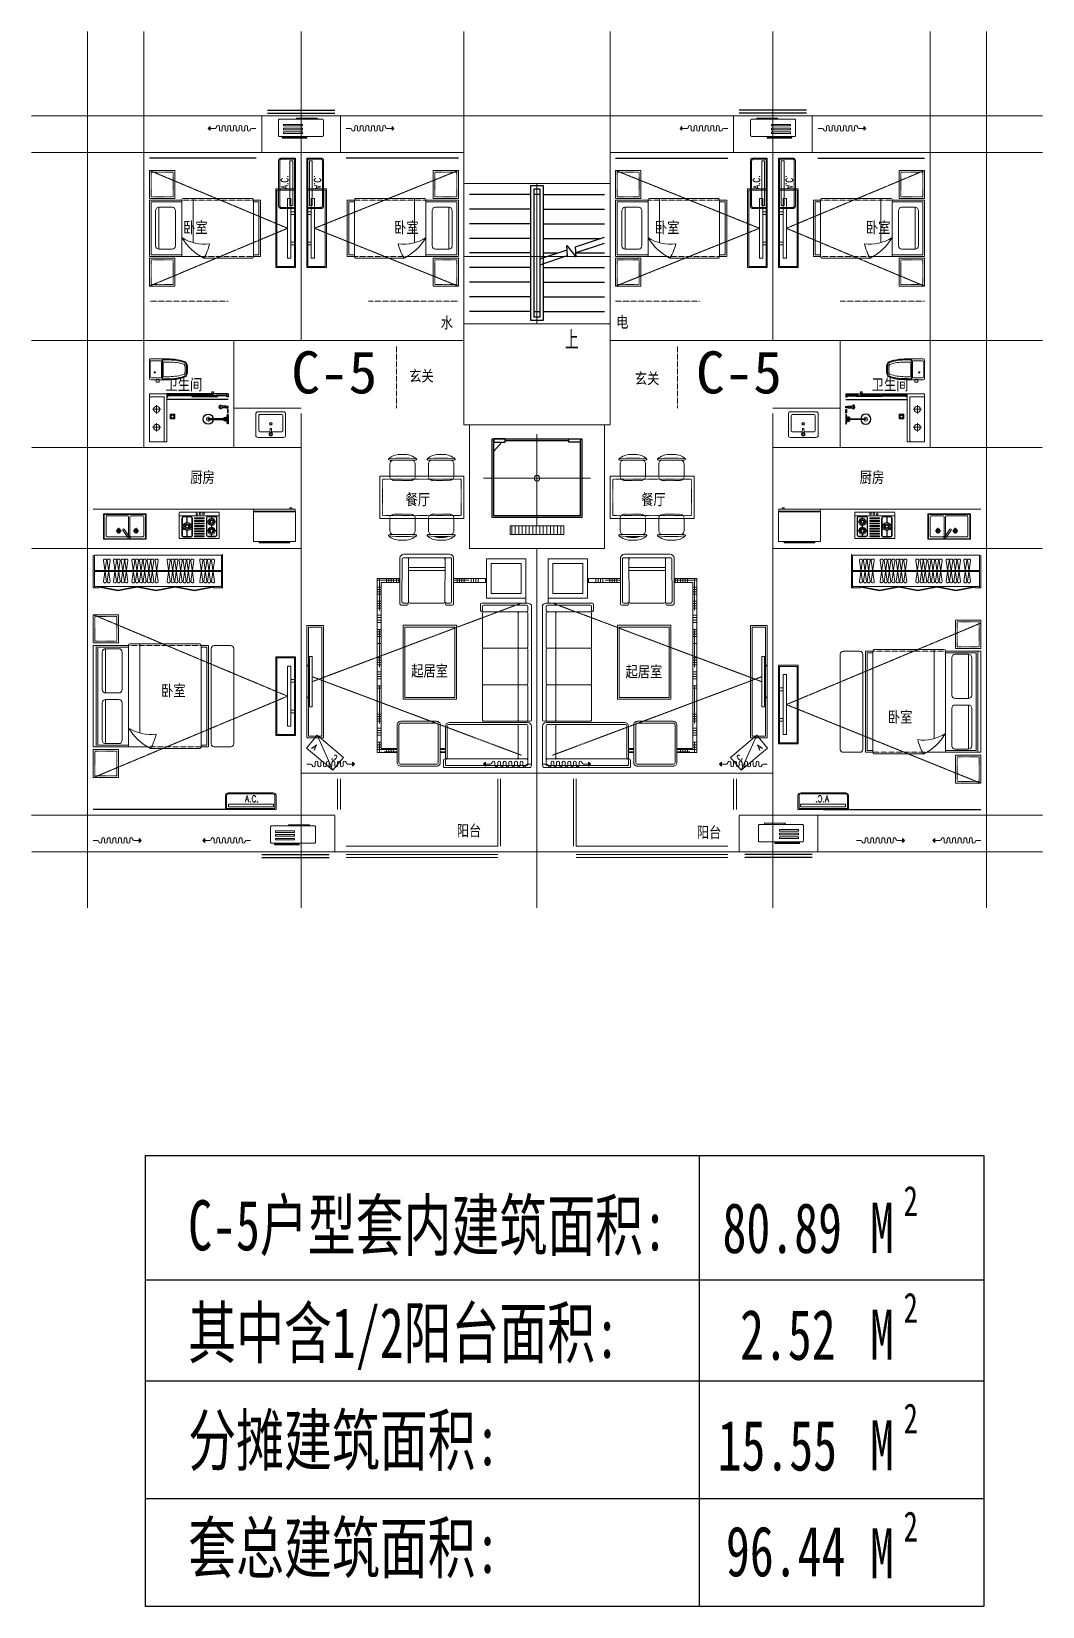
# Model space of a CAD drawing. Extents: x 5489450 to 5507450, y -448727 to -420688.
import ezdxf
from ezdxf.enums import TextEntityAlignment as Align

# ---------------------------------------------------------------- set-up
doc = ezdxf.new("R2010")
doc.units = 0
doc.linetypes.add('DASH', pattern=[0.35, 0.25, -0.1])
doc.linetypes.add('DOTE', pattern=[2.42, 2, -0.2, 0.02, -0.2])
for name, color, linetype, lineweight in [('DOTE', 251, 'DOTE', 0), ('SIGNT', 252, 'DOTE', 0), ('五金', 136, 'CONTINUOUS', 9), ('固定家具线', 243, 'CONTINUOUS', 20), ('填充', 252, 'CONTINUOUS', 0), ('家具', 33, 'CONTINUOUS', 9), ('看线', 27, 'CONTINUOUS', 0), ('移动家具', 41, 'CONTINUOUS', 20), ('结构细线', 250, 'CONTINUOUS', 15)]:
    doc.layers.add(name, color=color, linetype=linetype, lineweight=lineweight)
for name, color, linetype in [('PUB_TEXT', 7, 'CONTINUOUS'), ('RAIL', 163, 'CONTINUOUS'), ('STAIR', 3, 'CONTINUOUS'), ('WINDOW', 4, 'CONTINUOUS')]:
    doc.layers.add(name, color=color, linetype=linetype)
doc.styles.add('_TCH_DIM', font='SIMPLEX', dxfattribs={"bigfont": 'GBCBIG'})
doc.styles.add('DIM_FONT', font='SIMPLEX.shx', dxfattribs={"width": 0.8})
doc.styles.add('HZ', font='rs.shx', dxfattribs={"width": 0.8, "bigfont": 'hztxt.shx'})
doc.styles.add('黑体', font='SIMHEI.TTF', dxfattribs={"height": 10})

msp = doc.modelspace()

# ---------------------------------------------------------------- texts
at = {"layer": 'PUB_TEXT', "style": '黑体', "width": 0.8}
for s, p in [('卧室', (5492367, -424276)), ('卧室', (5496124, -424276)), ('卧室', (5500767, -424276)), ('卧室', (5504524, -424276)), ('水', (5496845, -425972)), ('电', (5499968, -425960)), ('玄关', (5496392, -426919)), ('玄关', (5500410, -426964)), ('卫生间', (5492163, -427073)), ('卫生间', (5504737, -427073)), ('厨房', (5492494, -428723)), ('厨房', (5504413, -428723)), ('餐厅', (5496327, -429118)), ('餐厅', (5500522, -429118)), ('起居室', (5496537, -432169)), ('起居室', (5500354, -432184)), ('卧室', (5491976, -432522)), ('卧室', (5504915, -432991)), ('阳台', (5497240, -435015)), ('阳台', (5501514, -435045))]:
    msp.add_text(s, height=200, dxfattribs=at).set_placement(p, align=Align.CENTER)
at = {"layer": 'PUB_TEXT', "style": '_TCH_DIM'}
msp.add_text('上', height=338, dxfattribs=at).set_placement((5498946, -426349))
at = {"layer": 'PUB_TEXT', "style": '黑体'}
for p in [(5494841, -427131), (5502046, -427131)]:
    msp.add_text('C-5', height=750, dxfattribs=at).set_placement(p, align=Align.CENTER)
at = {"layer": 'PUB_TEXT', "style": '黑体', "width": 0.7}
for s, height, p in [('C-5户型套内建筑面积:', 893.14, (5492240, -442387)), ('80.89', 893.1, (5501753, -442434)), ('其中含1/2阳台面积:', 893.14, (5492240, -444301)), ('2.52', 893.1, (5502065, -444335)), ('分摊建筑面积:', 893.1, (5492240, -446214)), ('15.55', 893.1, (5501666, -446306)), ('套总建筑面积:', 893.1, (5492240, -448128)), ('96.44', 893.1, (5501814, -448190))]:
    msp.add_text(s, height=height, dxfattribs=at).set_placement(p)
at = {"layer": '家具', "color": 8, "style": 'DIM_FONT', "width": 0.7, "flags": 9}
for tag, p, s in [('XSIZE', (5490760, -430305), '54'), ('YSIZE', (5490760, -430305), '450'), ('XSIZE', (5490825, -430305), '54'), ('YSIZE', (5490825, -430305), '450'), ('XSIZE', (5490939, -430305), '54'), ('YSIZE', (5490939, -430305), '450'), ('XSIZE', (5491004, -430305), '54'), ('YSIZE', (5491004, -430305), '450'), ('XSIZE', (5491077, -430305), '54'), ('YSIZE', (5491077, -430305), '450'), ('XSIZE', (5491142, -430305), '54'), ('YSIZE', (5491142, -430305), '450'), ('XSIZE', (5491265, -430305), '54'), ('YSIZE', (5491265, -430305), '450'), ('XSIZE', (5491329, -430305), '54'), ('YSIZE', (5491329, -430305), '450'), ('XSIZE', (5491403, -430305), '54'), ('YSIZE', (5491403, -430305), '450'), ('XSIZE', (5491467, -430305), '54'), ('YSIZE', (5491467, -430305), '450'), ('XSIZE', (5491541, -430305), '54'), ('YSIZE', (5491541, -430305), '450'), ('XSIZE', (5491605, -430305), '54'), ('YSIZE', (5491605, -430305), '450'), ('XSIZE', (5491679, -430305), '54'), ('YSIZE', (5491679, -430305), '450'), ('XSIZE', (5491893, -430305), '54'), ('YSIZE', (5491893, -430305), '450'), ('XSIZE', (5491967, -430305), '54'), ('YSIZE', (5491967, -430305), '450'), ('XSIZE', (5492031, -430305), '54'), ('YSIZE', (5492031, -430305), '450'), ('XSIZE', (5492105, -430305), '54'), ('YSIZE', (5492105, -430305), '450'), ('XSIZE', (5492179, -430305), '54'), ('YSIZE', (5492179, -430305), '450'), ('XSIZE', (5492244, -430305), '54'), ('YSIZE', (5492244, -430305), '450'), ('XSIZE', (5492317, -430305), '54'), ('YSIZE', (5492317, -430305), '450'), ('XSIZE', (5492473, -430305), '54'), ('YSIZE', (5492473, -430305), '450'), ('XSIZE', (5492547, -430305), '54'), ('YSIZE', (5492547, -430305), '450'), ('XSIZE', (5492612, -430305), '54'), ('YSIZE', (5492612, -430305), '450'), ('XSIZE', (5492685, -430305), '54'), ('YSIZE', (5492685, -430305), '450'), ('XSIZE', (5504215, -430305), '54'), ('YSIZE', (5504216, -430305), '450'), ('XSIZE', (5504289, -430305), '54'), ('YSIZE', (5504289, -430305), '450'), ('XSIZE', (5504353, -430305), '54'), ('YSIZE', (5504354, -430305), '450'), ('XSIZE', (5504428, -430305), '54'), ('YSIZE', (5504428, -430305), '450'), ('XSIZE', (5504583, -430305), '54'), ('YSIZE', (5504584, -430305), '450'), ('XSIZE', (5504657, -430305), '54'), ('YSIZE', (5504657, -430305), '450'), ('XSIZE', (5504721, -430305), '54'), ('YSIZE', (5504722, -430305), '450'), ('XSIZE', (5504796, -430305), '54'), ('YSIZE', (5504796, -430305), '450'), ('XSIZE', (5504869, -430305), '54'), ('YSIZE', (5504870, -430305), '450'), ('XSIZE', (5504934, -430305), '54'), ('YSIZE', (5504934, -430305), '450'), ('XSIZE', (5505007, -430305), '54'), ('YSIZE', (5505008, -430305), '450'), ('XSIZE', (5505222, -430305), '54'), ('YSIZE', (5505222, -430305), '450'), ('XSIZE', (5505296, -430305), '54'), ('YSIZE', (5505296, -430305), '450'), ('XSIZE', (5505360, -430305), '54'), ('YSIZE', (5505360, -430305), '450'), ('XSIZE', (5505434, -430305), '54'), ('YSIZE', (5505434, -430305), '450'), ('XSIZE', (5505498, -430305), '54'), ('YSIZE', (5505498, -430305), '450'), ('XSIZE', (5505572, -430305), '54'), ('YSIZE', (5505572, -430305), '450'), ('XSIZE', (5505636, -430305), '54'), ('YSIZE', (5505636, -430305), '450'), ('XSIZE', (5505759, -430305), '54'), ('YSIZE', (5505759, -430305), '450'), ('XSIZE', (5505823, -430305), '54'), ('YSIZE', (5505824, -430305), '450'), ('XSIZE', (5505897, -430305), '54'), ('YSIZE', (5505897, -430305), '450'), ('XSIZE', (5505961, -430305), '54'), ('YSIZE', (5505962, -430305), '450'), ('XSIZE', (5506076, -430305), '54'), ('YSIZE', (5506076, -430305), '450'), ('XSIZE', (5506140, -430305), '54'), ('YSIZE', (5506141, -430305), '450')]:
    msp.add_attdef(tag, p, s, height=0.5, rotation=180, dxfattribs=at)

# ---------------------------------------------------------------- blocks, each defined once
blk = doc.blocks.new('A$C0C200289')
at = {"layer": '家具'}
for p, q in [((-150, 72), (-150, 597)), ((600, 597), (-150, 597)), ((500, 623), (-48, 623)), ((-48, 613), (-48, 623)), ((500, 613), (-48, 613)), ((500, 613), (500, 623)), ((600, 72), (600, 597)), ((-144, 72), (-150, 72)), ((-150, 53), (-150, 62)), ((-144, 62), (-150, 62)), ((-144, 62), (-144, 72)), ((568, 22), (-118, 22)), ((499, 22), (499, 0)), ((535, 22), (535, 0)), ((594, 62), (594, 72)), ((594, 72), (600, 72)), ((594, 62), (600, 62)), ((600, 53), (600, 62)), ((499, 0), (535, 0))]:
    blk.add_line(p, q, dxfattribs=at)
at = {"layer": '家具', "color": 251}
for p, q in [((594, 72), (-144, 72)), ((594, 62), (-144, 62))]:
    blk.add_line(p, q, dxfattribs=at)
at = {"layer": '家具'}
for centre, start, end in [((-118, 53), 180, 270), ((568, 53), 270, 0)]:
    blk.add_arc(centre, 31.5, start, end, dxfattribs=at)
blk = doc.blocks.new('A$C18784298')
at = {"layer": '移动家具', "color": 251, "ltscale": 40}
for points in [[(0, 1066), (58, 1066), (58, 0), (0, 0)], [(58, 828), (140, 828), (140, 780), (58, 780)], [(58, 239), (140, 239), (140, 287), (58, 287)]]:
    blk.add_lwpolyline(points, close=True, dxfattribs=at)
blk = doc.blocks.new('ytjhgkj')
at = {"layer": '移动家具', "ltscale": 0.5}
blk.add_lwpolyline([(34949, 26116), (34599, 26116), (34599, 27516), (34949, 27516)], close=True, dxfattribs=at)
at = {"layer": '移动家具', "color": 251, "ltscale": 40}
blk.add_lwpolyline([(34929, 26136), (34619, 26136), (34619, 27496), (34929, 27496)], close=True, dxfattribs=at)
at = {"layer": '移动家具', "color": 251, "xscale": -1}
blk.add_blockref('A$C18784298', (34739, 26283), dxfattribs=at)
blk = doc.blocks.new('bed3')
at = {"layer": '移动家具'}
for p, q in [((1210594, -496224), (1210594, -495312)), ((1210594, -495312), (1211594, -495312)), ((1210624, -495342), (1211564, -495342)), ((1210624, -495891), (1210624, -495342)), ((1211564, -495891), (1211564, -495342)), ((1211594, -495891), (1211594, -495312)), ((1210721, -495482), (1211467, -495482)), ((1210594, -495891), (1211604, -495891)), ((1211624, -497142), (1211624, -495911)), ((1210564, -497142), (1210564, -496279)), ((1210847, -496092), (1211624, -496092)), ((1210594, -497162), (1211594, -497162)), ((1210594, -497162), (1210594, -497292)), ((1210594, -497292), (1211594, -497292)), ((1210624, -497162), (1210624, -497262)), ((1210624, -497262), (1211564, -497262)), ((1211564, -497162), (1211564, -497262)), ((1211594, -497162), (1211594, -497292))]:
    blk.add_line(p, q, dxfattribs=at)
at = {"layer": '移动家具', "linetype": 'DASH'}
for p, q in [((1211594, -497162), (1211594, -495891)), ((1210594, -496224), (1210594, -497162))]:
    blk.add_line(p, q, dxfattribs=at)
at = {"layer": '移动家具'}
blk.add_lwpolyline([(1210721, -495482), (1210721, -495717, 0.414214), (1210781, -495777), (1211407, -495777, 0.414214), (1211467, -495717), (1211467, -495482, 0.414214), (1211407, -495422), (1210781, -495422, 0.414214)], format="xyb", close=True, dxfattribs=at)
blk.add_lwpolyline([(1210927, -495891, 0.180302), (1210819, -496383, -0.088637), (1210564, -496279, 28871.271551)], format="xyb", dxfattribs=at)
for centre, radius, start, end in [((1211407, -496704), 944, 120.6075, 153.2773), ((1211604, -495911), 20, 0, 90), ((1210593, -497131), 30.7, 200.3566, 272.3152), ((1211595, -497131), 30.7, 267.6884, 339.6917)]:
    blk.add_arc(centre, radius, start, end, dxfattribs=at)
blk = doc.blocks.new('dgfgf')
at = {"layer": '移动家具'}
blk.add_lwpolyline([(7597, -62676), (7147, -62676), (7147, -63176), (7597, -63176), (7597, -62676), (7517, -62676)], dxfattribs=at)
at = {"layer": '移动家具', "color": 251, "linetype": 'DASH', "ltscale": 0.2}
blk.add_lwpolyline([(7567, -62706), (7177, -62706), (7177, -63146), (7567, -63146)], close=True, dxfattribs=at)
blk = doc.blocks.new('A$C50400A6F')
at = {"layer": '家具'}
blk.add_hatch(color=256, dxfattribs=at).paths.add_polyline_path([(815, 15), (815, 85), (850, 50)])
for p, q in [((0, 50), (75, 50)), ((100, 25), (100, 25)), ((150, 25), (150, 75)), ((200, 25), (200, 75)), ((250, 25), (250, 75)), ((300, 25), (300, 75)), ((350, 25), (350, 75)), ((400, 25), (400, 75)), ((450, 25), (450, 75)), ((500, 25), (500, 75)), ((550, 25), (550, 75)), ((600, 25), (600, 75)), ((650, 25), (650, 75)), ((700, 75), (700, 75)), ((725, 50), (815, 50)), ((850, 50), (815, 85)), ((815, 15), (815, 85)), ((850, 50), (815, 15))]:
    blk.add_line(p, q, dxfattribs=at)
for centre, start, end in [((75, 25), 0, 90), ((125, 25), 180, 0), ((175, 75), 0, 180), ((225, 25), 180, 0), ((275, 75), 0, 180), ((325, 25), 180, 0), ((375, 75), 0, 180), ((425, 25), 180, 0), ((475, 75), 0, 180), ((525, 25), 180, 0), ((575, 75), 0, 180), ((625, 25), 180, 0), ((675, 75), 0, 180), ((725, 75), 180, 270)]:
    blk.add_arc(centre, 25, start, end, dxfattribs=at)
blk = doc.blocks.new('A$C765B7F83')
at = {"layer": '移动家具', "color": 251, "ltscale": 40}
blk.add_line((654, 144), (0, 339), dxfattribs=at)
at = {"layer": '移动家具', "ltscale": 0.5}
blk.add_lwpolyline([(451, -77), (0, 339), (203, 559), (654, 144)], close=True, dxfattribs=at)
at = {"layer": '移动家具', "color": 251, "ltscale": 40, "style": 'HZ', "width": 0.8}
for s, p in [('C', (153, 383)), ('A', (390, 56))]:
    blk.add_text(s, height=107, rotation=317.3823, dxfattribs=at).set_placement(p)
blk = doc.blocks.new('sdfasdfas')
at = {"layer": '移动家具'}
for p, q in [((-1185172, -441627), (-1185222, -441727)), ((-1185222, -441728), (-1185222, -441727)), ((-1185222, -442226), (-1185222, -441728)), ((-1185222, -442226), (-1185222, -442227)), ((-1185222, -442227), (-1185172, -442327))]:
    blk.add_line(p, q, dxfattribs=at)
for points in [[(-1185222, -442977), (-1184922, -442977), (-1184922, -440977), (-1185222, -440977)], [(-1185192, -442947), (-1184952, -442947), (-1184952, -441007), (-1185192, -441007)], [(-1185122, -441527), (-1185172, -441527), (-1185172, -442427), (-1185122, -442427)]]:
    blk.add_lwpolyline(points, close=True, dxfattribs=at)
blk = doc.blocks.new('fdsfds')
at = {"layer": '移动家具', "ltscale": 20}
blk.add_lwpolyline([(-7517, -59003), (-6797, -59003), (-6797, -58283), (-7517, -58283)], close=True, dxfattribs=at)
at = {"layer": '移动家具', "color": 8}
blk.add_lwpolyline([(-7431, -58917), (-6884, -58917), (-6884, -58369), (-7431, -58369)], close=True, dxfattribs=at)
blk = doc.blocks.new('hjghkjkhj')
at = {"layer": '填充', "color": 8}
for p, q in [((36471, 17536), (36100, 17536)), ((36164, 17422), (36100, 17422)), ((36164, 17384), (36100, 17384)), ((36164, 17346), (36100, 17346)), ((36140, 17041), (36140, 17559)), ((36178, 17495), (36178, 17498)), ((36471, 17498), (36216, 17498)), ((36254, 17498), (36254, 17559)), ((36292, 17495), (36292, 17559)), ((36330, 17495), (36330, 17559)), ((36368, 17495), (36368, 17559)), ((36414, 17495), (36414, 17559)), ((36452, 17495), (36452, 17559)), ((37588, 17536), (37337, 17536)), ((37740, 17498), (37337, 17498)), ((37397, 17498), (37397, 17559)), ((37435, 17495), (37435, 17559)), ((37473, 17495), (37473, 17559)), ((37511, 17495), (37511, 17559)), ((37550, 17495), (37550, 17498)), ((37626, 17498), (37626, 17559)), ((37664, 17495), (37664, 17559)), ((37702, 17495), (37702, 17559)), ((37740, 17495), (37740, 17559)), ((37778, 17495), (37778, 17498)), ((37854, 17498), (37854, 17559)), ((36164, 17308), (36100, 17308)), ((36164, 17194), (36100, 17194)), ((36164, 17155), (36100, 17155)), ((36164, 17117), (36100, 17117)), ((36164, 17079), (36100, 17079)), ((36164, 16965), (36100, 16965)), ((36164, 16927), (36100, 16927)), ((36164, 16889), (36100, 16889)), ((36164, 16851), (36100, 16851)), ((36164, 16736), (36100, 16736)), ((36164, 16698), (36100, 16698)), ((36164, 16660), (36100, 16660)), ((36164, 16622), (36100, 16622)), ((36140, 16127), (36140, 16736)), ((36164, 16508), (36100, 16508)), ((36164, 16279), (36100, 16279)), ((36164, 16241), (36100, 16241)), ((36164, 16203), (36100, 16203)), ((36164, 16165), (36100, 16165)), ((36164, 16051), (36100, 16051)), ((36164, 16012), (36100, 16012)), ((36164, 15974), (36100, 15974)), ((36164, 15936), (36100, 15936)), ((36164, 15822), (36100, 15822)), ((36140, 15212), (36140, 15822)), ((36164, 15784), (36100, 15784)), ((36164, 15365), (36100, 15365)), ((36164, 15327), (36100, 15327)), ((36164, 15289), (36100, 15289)), ((36164, 15250), (36100, 15250)), ((36164, 15136), (36100, 15136)), ((36164, 15098), (36100, 15098)), ((36164, 15060), (36100, 15060)), ((36164, 15022), (36100, 15022)), ((36164, 14908), (36100, 14908)), ((36164, 14869), (36100, 14869)), ((36164, 14831), (36100, 14831)), ((36140, 14744), (36140, 14908)), ((36254, 14755), (36254, 14808)), ((36292, 14744), (36292, 14808)), ((36330, 14744), (36330, 14808)), ((36368, 14744), (36368, 14808)), ((36424, 14793), (36100, 14793)), ((36178, 14744), (36178, 14755)), ((36424, 14755), (36216, 14755)), ((37207, 14755), (37125, 14755)), ((37207, 14793), (37126, 14793))]:
    blk.add_line(p, q, dxfattribs=at)
at = {"layer": '填充'}
blk.add_line((38507, 17245), (38507, 17161), dxfattribs=at)
at = {"layer": '移动家具', "ltscale": 20}
for p, q in [((36471, 17152), (36471, 17891)), ((37273, 17955), (36535, 17955)), ((37337, 17152), (37337, 17891)), ((36492, 17131), (36587, 17131)), ((36629, 17163), (37179, 17162)), ((37220, 17131), (37316, 17131)), ((37776, 17044), (37776, 17140)), ((37797, 17161), (38541, 17161)), ((38599, 17129), (38599, 15270)), ((37807, 16453), (37807, 17002)), ((37807, 15270), (37807, 16411)), ((37207, 14659), (37207, 15169)), ((38539, 15229), (37267, 15229)), ((37828, 15249), (38522, 15249)), ((38523, 15249), (38581, 15249)), ((38599, 15169), (38599, 14532)), ((37176, 14521), (37176, 14617)), ((37228, 14638), (37197, 14638)), ((38568, 14501), (37197, 14501))]:
    blk.add_line(p, q, dxfattribs=at)
at = {"layer": '移动家具', "color": 8}
for p, q in [((36504, 17876), (36503, 17184)), ((36525, 17897), (36588, 17897)), ((36588, 17897), (37182, 17896)), ((36609, 17876), (36608, 17184)), ((37179, 17896), (37222, 17897)), ((37201, 17877), (37200, 17183)), ((37201, 17877), (37200, 17183)), ((37201, 17876), (37200, 17184)), ((37222, 17897), (37285, 17897)), ((37306, 17876), (37305, 17184)), ((36609, 17740), (37200, 17741)), ((36609, 17689), (37200, 17689)), ((36524, 17163), (36588, 17163)), ((37284, 17163), (37220, 17163)), ((37807, 17108), (37807, 17044)), ((38520, 17129), (37828, 17129)), ((38541, 17044), (38541, 17108)), ((38520, 17023), (37828, 17023)), ((38385, 15270), (38385, 17002)), ((38541, 16453), (38541, 17002)), ((38522, 16432), (37828, 16432)), ((38541, 15862), (38541, 16411)), ((38522, 15841), (37828, 15841)), ((38541, 15270), (38541, 15820)), ((37237, 14638), (37237, 15179)), ((38522, 15199), (37257, 15199)), ((38385, 14658), (38385, 15178)), ((38541, 14617), (38541, 15178)), ((37207, 14553), (37207, 14617)), ((38520, 14638), (37228, 14638)), ((38541, 14553), (38541, 14617)), ((38520, 14532), (37228, 14532))]:
    blk.add_line(p, q, dxfattribs=at)
at = {"layer": '移动家具'}
for p, q in [((37125, 14808), (37207, 14808)), ((37124, 14744), (37207, 14744))]:
    blk.add_line(p, q, dxfattribs=at)
for points in [[(36471, 17559), (36100, 17559), (36100, 14744), (36424, 14744)], [(36471, 17495), (36164, 17495), (36164, 14808), (36424, 14808)], [(37854, 17559), (37337, 17559)], [(37874, 17495), (37337, 17495)]]:
    blk.add_lwpolyline(points, dxfattribs=at)
at = {"layer": '移动家具', "ltscale": 20}
blk.add_lwpolyline([(37388, 15605), (36521, 15605), (36521, 16803), (37388, 16803)], close=True, dxfattribs=at)
at = {"layer": '移动家具', "color": 8}
blk.add_lwpolyline([(37358, 15635), (36551, 15635), (36551, 16773), (37358, 16773)], close=True, dxfattribs=at)
at = {"layer": '移动家具', "ltscale": 20}
blk.add_lwpolyline([(37124, 15189, 0.414214), (37064, 15249), (36484, 15249, 0.414214), (36424, 15189), (36424, 14581, 0.414214), (36484, 14521), (37064, 14521, 0.414214), (37124, 14581)], format="xyb", close=True, dxfattribs=at)
at = {"layer": '移动家具', "color": 8}
blk.add_lwpolyline([(37092, 15189, 0.414214), (37064, 15218), (36484, 15218, 0.414214), (36455, 15189), (36455, 14581, 0.414214), (36484, 14552), (37064, 14552, 0.414214), (37092, 14581)], format="xyb", close=True, dxfattribs=at)
at = {"layer": '移动家具', "ltscale": 20}
for centre, radius, start, end in [((36535, 17891), 64, 90, 180), ((37273, 17891), 64, 0, 90), ((36492, 17152), 20.8, 179.9332, 269.9332), ((36587, 17147), 15.8, 269.9332, 89.9332), ((36588, 17184), 20.8, 269.9332, 359.9332), ((36629, 17184), 20.8, 179.9332, 269.9332), ((37179, 17183), 20.8, 269.9332, 359.9332), ((37179, 17183), 20.8, 269.9332, 359.9332), ((37221, 17184), 20.8, 179.9332, 269.9332), ((37220, 17147), 15.8, 89.9332, 269.9332), ((37316, 17152), 20.8, 269.9332, 359.9332), ((37267, 15169), 60, 90, 180), ((38539, 15169), 60, 0, 90)]:
    blk.add_arc(centre, radius, start, end, dxfattribs=at)
at = {"layer": '移动家具', "color": 8}
for centre, radius, start, end in [((36525, 17876), 21.1, 89.9332, 179.9332), ((36588, 17876), 21.1, 359.9332, 89.9332), ((36630, 17876), 21.1, 89.9332, 179.9332), ((37179, 17876), 21.1, 359.9332, 89.9332), ((37179, 17875), 21.1, 5.0159, 89.9332), ((37179, 17875), 21.1, 5.0159, 89.9332), ((37222, 17876), 21.1, 89.9332, 179.9332), ((37222, 17875), 21.1, 89.9332, 174.8505), ((37222, 17875), 21.1, 89.9332, 174.8505), ((37285, 17876), 21.1, 359.9332, 89.9332), ((36524, 17184), 20.8, 179.9332, 269.9332), ((37284, 17184), 20.8, 269.9332, 359.9332), ((37257, 15179), 20, 90, 180)]:
    blk.add_arc(centre, radius, start, end, dxfattribs=at)
at = {"layer": '移动家具', "ltscale": 20, "extrusion": (0, 0, -1)}
for centre, major_axis, start_param, end_param in [((37797, 17140), (-14.7, 14.7), 5.497787, 7.068583), ((38544, 17097), (-45, 45), 0.737791, 1.831699), ((37792, 17044), (-11.2, 11.2), 2.356194, 5.497787), ((37828, 17044), (14.7, 14.7), 2.356194, 3.926991), ((37828, 17002), (-14.7, 14.7), 5.497787, 7.068583), ((37828, 16453), (14.7, 14.7), 2.356194, 3.926991), ((37828, 16411), (-14.7, 14.7), 5.497787, 7.068583), ((37828, 15861), (14.7, 14.7), 2.356194, 3.926991), ((37828, 15820), (-14.7, 14.7), 5.497787, 7.068583), ((37828, 15270), (14.7, 14.7), 2.356194, 3.926991), ((38578, 15270), (14.9, 14.9), 0.785398, 2.267485), ((37228, 14659), (14.7, 14.7), 2.356194, 3.926991), ((37197, 14521), (14.7, 14.7), 2.356194, 3.926991), ((38568, 14532), (22.4, 22.4), 0.785398, 2.356194)]:
    blk.add_ellipse(centre, major_axis=major_axis, ratio=1, start_param=start_param, end_param=end_param, dxfattribs=at)
at = {"layer": '移动家具', "color": 8, "extrusion": (0, 0, -1)}
for centre, major_axis, start_param, end_param in [((37828, 17108), (-14.7, 14.7), 5.497787, 7.068583), ((38520, 17108), (14.9, 14.9), -0.785398, 0.785398), ((38406, 17002), (-14.9, -14.9), 0.785398, 2.267485), ((38520, 17044), (-14.9, 14.9), 2.356194, 3.926991), ((38520, 17002), (14.9, 14.9), -0.785398, 0.785398), ((38520, 16453), (-14.9, 14.9), 2.356194, 3.838281), ((38520, 16411), (-14.9, 14.9), 0.874108, 2.356194), ((38520, 15862), (14.9, 14.9), 0.785398, 2.267485), ((38520, 15820), (-14.9, 14.9), 0.874108, 2.356194), ((38364, 15270), (14.9, 14.9), 0.785398, 2.267485), ((38406, 15178), (14.9, 14.9), 3.926991, 5.409078), ((38520, 15270), (14.9, 14.9), 0.785398, 2.267485), ((38520, 15178), (-14.9, 14.9), 0.874108, 2.356194), ((37228, 14617), (-14.7, 14.7), 5.497787, 7.068583), ((37228, 14553), (14.7, 14.7), 2.356194, 3.926991), ((38364, 14658), (14.9, 14.9), 0.785398, 2.267485), ((38520, 14659), (-14.9, 14.9), 2.356194, 3.926991), ((38520, 14617), (14.9, 14.9), -0.785398, 0.785398), ((38520, 14553), (-14.9, 14.9), 2.356194, 3.926991)]:
    blk.add_ellipse(centre, major_axis=major_axis, ratio=1, start_param=start_param, end_param=end_param, dxfattribs=at)
at = {"layer": '移动家具', "color": 8}
for centre, major_axis, start_param, end_param in [((38364, 17002), (14.9, -14.9), 0.785398, 2.267485), ((38364, 15178), (-14.9, 14.9), 3.926991, 5.409078), ((38406, 15270), (-14.9, 14.9), 0.785398, 2.267485), ((38406, 14658), (-14.9, 14.9), 0.785398, 2.267485)]:
    blk.add_ellipse(centre, major_axis=major_axis, ratio=1, start_param=start_param, end_param=end_param, dxfattribs=at)
at = {"layer": '移动家具', "ltscale": 20}
blk.add_ellipse((37197, 14617), major_axis=(-14.7, 14.7), ratio=1, start_param=-0.785398, end_param=0.785398, dxfattribs=at)
at = {"layer": '移动家具', "xscale": -0.8800000000046566, "yscale": 0.8800000000046566, "zscale": 0.8800000000000001}
blk.add_blockref('fdsfds', (31892, 69167), dxfattribs=at)
blk = doc.blocks.new('A$C31D9048E')
at = {"layer": '移动家具'}
for p, q in [((629, 2350), (0, 2350)), ((0, 550), (0, 2350)), ((50, 550), (50, 2350)), ((80, 580), (80, 2320)), ((629, 2320), (80, 2320)), ((220, 2295), (220, 1508)), ((629, 550), (629, 2360)), ((1900, 2380), (649, 2380)), ((829, 803), (829, 2380)), ((1920, 550), (1920, 2350)), ((1920, 2350), (2050, 2350)), ((1920, 2320), (2020, 2320)), ((2020, 580), (2020, 2320)), ((2050, 550), (2050, 2350)), ((2100, 600), (2100, 2300)), ((2150, 2350), (2450, 2350)), ((2500, 600), (2500, 2300)), ((220, 605), (220, 1392)), ((629, 580), (80, 580)), ((1920, 580), (2020, 580)), ((962, 550), (0, 550)), ((1900, 520), (1017, 520)), ((1920, 550), (2050, 550)), ((2150, 550), (2450, 550))]:
    blk.add_line(p, q, dxfattribs=at)
at = {"layer": '移动家具', "linetype": 'DASH'}
for p, q in [((1920, 2350), (629, 2350)), ((962, 550), (1920, 550))]:
    blk.add_line(p, q, dxfattribs=at)
at = {"layer": '移动家具'}
for points in [[(220, 2295), (455, 2295, -0.414214), (515, 2235), (515, 1568, -0.414214), (455, 1508), (220, 1508, -0.414214), (160, 1568), (160, 2235, -0.414214)], [(220, 605), (455, 605, 0.414214), (515, 665), (515, 1332, 0.414214), (455, 1392), (220, 1392, 0.414214), (160, 1332), (160, 665, 0.414214)]]:
    blk.add_lwpolyline(points, format="xyb", close=True, dxfattribs=at)
blk.add_lwpolyline([(629, 883, 0.180302), (1121, 775, -0.088637), (1017, 520, 28871.271551)], format="xyb", dxfattribs=at)
for centre, radius, start, end in [((649, 2360), 20, 90, 180), ((1889, 2351), 30.7, 357.6884, 69.6917), ((2150, 2300), 50, 90, 180), ((2450, 2300), 50, 0, 90), ((1442, 1363), 944, 210.6075, 243.2773), ((2150, 600), 50, 180, 270), ((2450, 600), 50, 270, 0), ((1889, 549), 30.7, 290.3566, 2.3152)]:
    blk.add_arc(centre, radius, start, end, dxfattribs=at)
at = {"layer": '家具'}
blk.add_blockref('dgfgf', (-7147, 65576), dxfattribs=at)
at = {"layer": '家具', "xscale": -1, "rotation": 180}
blk.add_blockref('dgfgf', (-7147, -62676), dxfattribs=at)
blk = doc.blocks.new('A$C2D724C6D')
at = {"layer": '移动家具', "ltscale": 0.5}
blk.add_lwpolyline([(50, 300), (850, 300, -0.414214), (900, 250), (900, 0), (0, 0), (0, 250, -0.414214)], format="xyb", close=True, dxfattribs=at)
at = {"layer": '移动家具', "color": 251, "ltscale": 40}
blk.add_lwpolyline([(50, 280), (850, 280, -0.414214), (880, 250), (880, 20), (20, 20), (20, 250, -0.414214)], format="xyb", close=True, dxfattribs=at)
blk.add_lwpolyline([(53, 50), (53, 100), (853, 100), (853, 50)], close=True, dxfattribs=at)
at = {"layer": '移动家具', "color": 251, "ltscale": 40, "style": 'HZ', "width": 0.8}
blk.add_text('A.C.', height=120, rotation=0, dxfattribs=at).set_placement((348, 133))
blk = doc.blocks.new('A$C4EB5717C')
at = {"layer": '家具', "color": 8}
for p, q in [((520, 110), (520, 120)), ((883, 100), (530, 100)), ((893, 120), (893, 110))]:
    blk.add_line(p, q, dxfattribs=at)
at = {"layer": '家具'}
blk.add_lwpolyline([(220, 120), (980, 120, 0.414214), (1000, 140), (1000, 410, 0.414214), (980, 430), (220, 430, 0.414214), (200, 410), (200, 140, 0.414214)], format="xyb", close=True, dxfattribs=at)
at = {"layer": '家具', "color": 8}
for points in [[(269, 459), (709, 459), (709, 444), (269, 444)], [(290, 372), (626, 372), (626, 343), (290, 343)], [(290, 306), (626, 306), (626, 277), (290, 277)], [(290, 240), (626, 240), (626, 211), (290, 211)]]:
    blk.add_lwpolyline(points, close=True, dxfattribs=at)
for centre, start, end in [((530, 110), 180, 270), ((883, 110), 270, 0)]:
    blk.add_arc(centre, 10, start, end, dxfattribs=at)
blk = doc.blocks.new('dfdsf')
at = {"layer": '家具'}
for p, q in [((-6119, -27345), (-6119, -27726)), ((-5626, -27307), (-6081, -27307)), ((-5588, -27726), (-5588, -27345)), ((-6081, -27765), (-5626, -27765))]:
    blk.add_line(p, q, dxfattribs=at)
at = {"layer": '家具', "color": 8}
for p, q in [((-6068, -27695), (-6068, -27428)), ((-6049, -27409), (-5869, -27409)), ((-5872, -27364), (-5886, -27364)), ((-5867, -27351), (-5876, -27341)), ((-5867, -27377), (-5876, -27387)), ((-5870, -27392), (-5866, -27466)), ((-5866, -27466), (-5841, -27466)), ((-5854, -27345), (-5854, -27332)), ((-5854, -27383), (-5854, -27396)), ((-5837, -27392), (-5841, -27466)), ((-5831, -27341), (-5840, -27350)), ((-5831, -27387), (-5840, -27377)), ((-5838, -27409), (-5658, -27409)), ((-5835, -27364), (-5821, -27364)), ((-5639, -27428), (-5639, -27695)), ((-5658, -27714), (-6049, -27714))]:
    blk.add_line(p, q, dxfattribs=at)
for centre, radius in [((-5854, -27364), 32.3), ((-5854, -27364), 18.8), ((-5855, -27549), 25.4), ((-5855, -27549), 16)]:
    blk.add_circle(centre, radius, dxfattribs=at)
at = {"layer": '家具'}
for centre, start, end in [((-6081, -27345), 90, 180), ((-5626, -27345), 0, 90), ((-6081, -27726), 180, 270), ((-5626, -27726), 270, 0)]:
    blk.add_arc(centre, 38.1, start, end, dxfattribs=at)
at = {"layer": '家具', "color": 8}
for centre, start, end in [((-6049, -27428), 90, 180), ((-5658, -27428), 0, 90), ((-6049, -27695), 180, 270), ((-5658, -27695), 270, 0)]:
    blk.add_arc(centre, 19.1, start, end, dxfattribs=at)
blk = doc.blocks.new('A$C37A63D83')
at = {"layer": '家具', "color": 8}
for p, q in [((152, 636), (128, 636)), ((136, 660), (323, 660)), ((229, 660), (136, 660)), ((162, 636), (152, 636)), ((162, 636), (229, 636)), ((297, 636), (229, 636)), ((297, 636), (307, 636)), ((307, 636), (331, 636)), ((49, 230), (49, 316)), ((99, 250), (99, 356)), ((360, 250), (360, 356)), ((38, 172), (42, 172)), ((38, 118), (42, 118)), ((40, 153), (40, 162)), ((40, 137), (40, 146)), ((40, 121), (40, 130)), ((49, 230), (229, 230)), ((49, 230), (91, 212)), ((49, 125), (49, 165)), ((54, 279), (54, 280)), ((63, 275), (58, 275)), ((63, 253), (63, 275)), ((76, 36), (76, 198)), ((81, 235), (229, 235)), ((91, 212), (229, 212)), ((99, 221), (229, 221)), ((229, 14), (99, 14)), ((229, 247), (103, 247)), ((111, 247), (229, 247)), ((229, 247), (356, 247)), ((348, 247), (229, 247)), ((378, 235), (229, 235)), ((409, 230), (229, 230)), ((360, 221), (229, 221)), ((368, 212), (229, 212)), ((229, 14), (360, 14)), ((409, 230), (368, 212)), ((382, 36), (382, 198)), ((396, 253), (396, 275)), ((396, 275), (400, 275))]:
    blk.add_line(p, q, dxfattribs=at)
at = {"layer": '家具'}
for p, q in [((409, 230), (409, 316)), ((0, 125), (0, 165)), ((38, 172), (7, 172)), ((38, 118), (7, 118)), ((40, 170), (40, 275)), ((40, 23), (40, 122)), ((229, 0), (63, 0)), ((229, 0), (396, 0)), ((405, 279), (405, 280)), ((418, 23), (418, 275))]:
    blk.add_line(p, q, dxfattribs=at)
at = {"layer": '家具', "color": 8}
blk.add_circle((176, 95), 11.4, dxfattribs=at)
at = {"layer": '家具'}
for centre, radius, start, end in [((979, 321), 939, 160.4627, 171.8238), ((107, 630), 13.5, 147.2649, 160.4629), ((159, 597), 75.7, 123.7473, 147.2649), ((217, 423), 257, 87.121, 112.8427), ((242, 423), 257, 67.1573, 92.879), ((300, 597), 75.7, 32.7351, 56.2527), ((346, 630), 13.5, 21.3401, 45.0457), ((352, 630), 13.5, 19.5371, 32.7351), ((-520, 321), 939, 8.1773, 19.5371), ((7035, 15), 7000, 176.3999, 177.8752), ((-6576, 15), 7000, 2.1248, 3.6001), ((7, 165), 7.2, 90, 180), ((7, 125), 7.2, 180, 270), ((63, 23), 22.5, 180, 270), ((396, 23), 22.5, 270, 0)]:
    blk.add_arc(centre, radius, start, end, dxfattribs=at)
at = {"layer": '家具', "color": 8}
for centre, radius, start, end in [((824, 353), 776, 158.6599, 172.4763), ((942, 340), 881, 161.7059, 184.2897), ((933, 353), 834, 161.5027, 179.8181), ((113, 630), 13.5, 134.9543, 158.6599), ((347, 396), 344, 131.9223, 134.9543), ((130, 611), 25.3, 94.6124, 166.2529), ((138, 626), 34, 87.4207, 128.0687), ((159, 612), 18, 109.1813, 161.5027), ((214, 386), 250, 86.5925, 104.1516), ((245, 386), 250, 75.8484, 93.4075), ((300, 612), 18, 18.4973, 70.8187), ((-474, 353), 834, 0.1819, 18.4973), ((321, 626), 34, 51.9313, 92.5793), ((329, 611), 25.3, 13.7471, 85.3876), ((112, 396), 344, 45.0457, 48.0777), ((-483, 340), 881, 355.7103, 18.2941), ((-365, 353), 776, 7.5237, 21.3401), ((545, 367), 499, 169.8851, 189.9823), ((-86, 367), 499, 350.0177, 10.1149), ((42, 165), 7.2, 0, 90), ((42, 125), 7.2, 270, 0), ((58, 279), 4.5, 180, 270), ((81, 253), 18, 180, 270), ((99, 198), 22.5, 90, 180), ((99, 36), 22.5, 180, 270), ((103, 250), 3.6, 180, 270), ((356, 250), 3.6, 270, 0), ((360, 198), 22.5, 0, 90), ((360, 36), 22.5, 270, 0), ((378, 253), 18, 270, 0), ((400, 279), 4.5, 270, 0)]:
    blk.add_arc(centre, radius, start, end, dxfattribs=at)
blk = doc.blocks.new('ddfdf')
at = {"layer": '家具'}
for p, q in [((15801, -30110), (15801, -30822)), ((16260, -30111), (15801, -30110)), ((16270, -30121), (16270, -30812)), ((15801, -30822), (16260, -30822))]:
    blk.add_line(p, q, dxfattribs=at)
at = {"layer": '家具', "color": 251}
for p, q in [((15826, -30314), (15826, -30189)), ((15829, -30248), (15829, -30252)), ((15947, -30248), (15829, -30248)), ((15829, -30252), (15947, -30252)), ((15834, -30314), (15834, -30189)), ((15856, -30159), (16163, -30159)), ((15856, -30167), (16163, -30167)), ((15947, -30252), (15947, -30248)), ((15952, -30159), (15957, -30157)), ((15968, -30208), (15952, -30159)), ((15957, -30157), (15973, -30206)), ((15973, -30206), (15968, -30208)), ((16062, -30157), (16046, -30206)), ((16046, -30206), (16051, -30208)), ((16051, -30208), (16067, -30159)), ((16067, -30159), (16062, -30157)), ((16072, -30252), (16072, -30248)), ((16072, -30248), (16190, -30248)), ((16190, -30253), (16072, -30252)), ((16185, -30189), (16185, -30315)), ((16190, -30248), (16190, -30253)), ((16193, -30189), (16193, -30315)), ((16201, -30822), (16202, -30111)), ((15832, -30556), (15832, -30379)), ((15832, -30379), (15849, -30379)), ((15849, -30556), (15832, -30556)), ((15849, -30379), (15849, -30556)), ((16163, -30337), (15856, -30336)), ((16163, -30345), (15856, -30344)), ((15878, -30556), (15878, -30380)), ((15878, -30380), (15894, -30380)), ((15894, -30556), (15878, -30556)), ((15894, -30380), (15894, -30556)), ((15923, -30556), (15923, -30380)), ((15923, -30380), (15940, -30380)), ((15940, -30556), (15923, -30556)), ((15940, -30380), (15940, -30556)), ((15968, -30295), (15952, -30344)), ((15952, -30344), (15957, -30346)), ((15957, -30346), (15973, -30297)), ((15973, -30297), (15968, -30295)), ((15968, -30556), (15968, -30380)), ((15968, -30380), (15985, -30380)), ((15985, -30556), (15968, -30556)), ((15985, -30380), (15985, -30556)), ((16014, -30556), (16014, -30380)), ((16014, -30380), (16030, -30380)), ((16030, -30556), (16014, -30556)), ((16030, -30380), (16030, -30556)), ((16046, -30297), (16051, -30295)), ((16062, -30346), (16046, -30297)), ((16051, -30295), (16067, -30344)), ((16059, -30556), (16059, -30380)), ((16059, -30380), (16076, -30380)), ((16076, -30556), (16059, -30556)), ((16067, -30344), (16062, -30346)), ((16076, -30380), (16076, -30556)), ((16104, -30556), (16104, -30380)), ((16104, -30380), (16121, -30380)), ((16121, -30556), (16104, -30556)), ((16121, -30380), (16121, -30556)), ((16150, -30556), (16150, -30380)), ((16150, -30380), (16166, -30380)), ((16166, -30556), (16150, -30556)), ((16166, -30380), (16166, -30556)), ((15829, -30682), (15829, -30686)), ((15904, -30682), (15829, -30682)), ((15829, -30686), (15904, -30686)), ((15831, -30750), (15831, -30624)), ((15839, -30750), (15839, -30624)), ((15861, -30594), (16167, -30595)), ((15861, -30602), (16167, -30603)), ((16167, -30772), (15861, -30772)), ((16167, -30780), (15861, -30780)), ((15904, -30686), (15904, -30682)), ((15937, -30595), (15937, -30654)), ((15942, -30595), (15937, -30595)), ((15937, -30654), (15942, -30654)), ((15937, -30780), (15937, -30720)), ((15937, -30720), (15942, -30720)), ((15942, -30780), (15937, -30780)), ((15942, -30654), (15942, -30595)), ((15942, -30720), (15942, -30780)), ((15968, -30684), (15968, -30688)), ((16063, -30684), (15968, -30684)), ((15968, -30688), (16063, -30688)), ((16063, -30688), (16063, -30684)), ((16095, -30595), (16095, -30654)), ((16099, -30595), (16095, -30595)), ((16095, -30654), (16099, -30654)), ((16095, -30780), (16095, -30720)), ((16095, -30720), (16099, -30720)), ((16099, -30780), (16095, -30780)), ((16099, -30654), (16099, -30595)), ((16099, -30720), (16099, -30780)), ((16126, -30690), (16126, -30685)), ((16126, -30685), (16199, -30685)), ((16199, -30690), (16126, -30690)), ((16189, -30625), (16189, -30750)), ((16197, -30625), (16197, -30750)), ((16199, -30685), (16199, -30690))]:
    blk.add_line(p, q, dxfattribs=at)
for centre, radius in [((16013, -30253), 70.1), ((16013, -30253), 47.3), ((16013, -30253), 41.8), ((16013, -30253), 25.3), ((16235, -30426), 16.2), ((16238, -30542), 16.2), ((16240, -30485), 16.2), ((15936, -30685), 63.7), ((15936, -30685), 43), ((15936, -30685), 38), ((15936, -30685), 23), ((16096, -30687), 63.7), ((16096, -30687), 43), ((16096, -30687), 38), ((16096, -30687), 23)]:
    blk.add_circle(centre, radius, dxfattribs=at)
for centre, radius, start, end in [((15856, -30189), 30, 89.961, 179.961), ((15856, -30189), 22, 89.961, 179.961), ((16163, -30189), 30, 359.961, 89.961), ((16163, -30189), 22, 359.961, 89.961), ((15856, -30314), 30, 179.961, 269.961), ((15856, -30314), 22, 179.961, 269.961), ((16163, -30315), 30, 269.961, 359.961), ((16163, -30315), 22, 269.961, 359.961), ((15861, -30624), 30, 89.961, 179.961), ((15861, -30750), 30, 179.961, 269.961), ((15861, -30624), 22, 89.961, 179.961), ((15861, -30750), 22, 179.961, 269.961), ((16167, -30625), 30, 359.961, 89.961), ((16167, -30625), 22, 359.961, 89.961), ((16167, -30750), 30, 269.961, 359.961), ((16167, -30750), 22, 269.961, 359.961)]:
    blk.add_arc(centre, radius, start, end, dxfattribs=at)
at = {"layer": '家具'}
for centre, start, end in [((16260, -30121), 0, 89.961), ((16260, -30812), 269.961, 0)]:
    blk.add_arc(centre, 10, start, end, dxfattribs=at)
blk = doc.blocks.new('A$C1BE601A8')
at = {"layer": '家具'}
for p, q in [((0, 0), (0, 450)), ((0, 450), (757, 450)), ((757, 450), (757, 0)), ((757, 0), (0, 0))]:
    blk.add_line(p, q, dxfattribs=at)
at = {"layer": '家具', "color": 251}
for p, q in [((10, 10), (10, 440)), ((10, 440), (747, 440)), ((41, 393), (41, 50)), ((273, 408), (56, 408)), ((226, 300), (130, 300)), ((178, 248), (178, 348)), ((288, 50), (288, 393)), ((315, 427), (293, 411)), ((293, 411), (390, 273)), ((311, 393), (311, 50)), ((412, 288), (315, 427)), ((695, 408), (326, 408)), ((534, 300), (438, 300)), ((486, 248), (486, 348)), ((710, 50), (710, 393)), ((747, 440), (747, 10)), ((747, 10), (10, 10)), ((56, 35), (273, 35)), ((326, 35), (695, 35))]:
    blk.add_line(p, q, dxfattribs=at)
for centre, radius in [((178, 300), 36.1), ((178, 300), 27.1), ((486, 300), 36.1), ((486, 300), 27.1)]:
    blk.add_circle(centre, radius, dxfattribs=at)
for centre, radius, start, end in [((56, 393), 15, 90, 180), ((273, 393), 15, 0, 90), ((304, 419), 21.7, 342.6068, 267.3353), ((326, 393), 15, 90, 180), ((401, 281), 13.3, 214.971, 34.971), ((695, 393), 15, 0, 90), ((56, 50), 15, 180, 270), ((273, 50), 15, 270, 0), ((326, 50), 15, 180, 270), ((695, 50), 15, 270, 0)]:
    blk.add_arc(centre, radius, start, end, dxfattribs=at)
blk = doc.blocks.new('A$C6EA5130D')
at = {"layer": '五金', "lineweight": -3}
for p, q in [((85, 353), (85, 30)), ((95, 30), (95, 353)), ((68, 25), (68, 15)), ((111, 25), (111, 15)), ((291, 38), (291, 113)), ((321, 60), (291, 60)), ((321, 38), (321, 113))]:
    blk.add_line(p, q, dxfattribs=at)
at = {"layer": '五金', "color": 8}
for p, q in [((75, 22), (75, 15)), ((105, 25), (105, 15))]:
    blk.add_line(p, q, dxfattribs=at)
at = {"layer": '五金', "lineweight": -3}
for points in [[(175, 0), (5, 0), (5, 10), (34, 15), (80, 15)], [(62, 46), (52, 46), (52, 50), (62, 50)], [(75, 25), (62, 25), (62, 70), (85, 70)], [(95, 70), (118, 70), (118, 25), (105, 25)], [(100, 15), (145, 15), (175, 10), (175, 0)], [(118, 50), (128, 50), (128, 46), (118, 46)], [(294, 29), (294, 0), (317, 0), (317, 29)]]:
    blk.add_lwpolyline(points, dxfattribs=at)
for points in [[(59, 0), (59, 10), (121, 10), (121, 0)], [(261, 0), (261, 10), (205, 10), (205, 0)]]:
    blk.add_lwpolyline(points, close=True, dxfattribs=at)
at = {"layer": '五金', "color": 8}
for points in [[(80, 22), (75, 22), (75, 50), (85, 50)], [(95, 50), (105, 50), (105, 22), (100, 22)]]:
    blk.add_lwpolyline(points, dxfattribs=at)
blk.add_lwpolyline([(80, 10), (80, 30), (100, 30), (100, 10)], close=True, dxfattribs=at)
at = {"layer": '五金', "lineweight": -3}
blk.add_circle((90, 353), 89.5, dxfattribs=at)
at = {"layer": '五金', "color": 8}
for centre, radius in [((90, 353), 5), ((306, 87), 15), ((306, 38), 15)]:
    blk.add_circle(centre, radius, dxfattribs=at)
for centre, radius, start, end in [((90, 353), 35, 278.2132, 261.7868), ((90, 353), 9, 303.749, 236.251), ((306, 87), 17, 331.9275, 208.0725), ((306, 38), 17, 151.9275, 226.6641), ((306, 38), 17, 313.3359, 28.0725)]:
    blk.add_arc(centre, radius, start, end, dxfattribs=at)
at = {"layer": '五金', "lineweight": -3}
for centre, start, end in [((274, 107), 19.6733, 73.5819), ((337, 107), 106.4181, 160.3267)]:
    blk.add_arc(centre, 17.7, start, end, dxfattribs=at)
at = {"layer": '五金', "lineweight": -3, "extrusion": (0, 0, -1)}
for centre, major_axis, ratio, start_param, end_param in [((306, 136), (33.6, 0), 0.612909, 2.761972, 6.662806), ((306, 126), (-31.4, 0), 0.47884, -1.072899, 4.214492)]:
    blk.add_ellipse(centre, major_axis=major_axis, ratio=ratio, start_param=start_param, end_param=end_param, dxfattribs=at)
blk = doc.blocks.new('A$C56722DB7')
at = {"layer": '五金'}
blk.add_lwpolyline([(86, 86), (86, 0), (0, 0), (0, 86)], close=True, dxfattribs=at)
at = {"layer": '五金', "color": 8}
for points in [[(10, 43), (10, 42), (26, 42), (26, 43)], [(20, 66), (19, 65), (30, 54), (31, 55)], [(19, 20), (21, 19), (32, 30), (30, 31)], [(43, 76), (42, 76), (42, 60), (43, 60)], [(43, 10), (44, 10), (44, 26), (43, 26)], [(66, 66), (65, 67), (54, 56), (55, 55)], [(66, 19), (67, 21), (56, 32), (55, 30)], [(76, 43), (76, 44), (60, 44), (60, 43)]]:
    blk.add_lwpolyline(points, close=True, dxfattribs=at)
blk.add_circle((43, 43), 36.6, dxfattribs=at)
blk = doc.blocks.new('fgjfgjgf')
at = {"layer": '家具', "color": 8, "linetype": 'DASH', "ltscale": 0.1}
for p, q in [((-18620, 391), (-18620, 76)), ((-18620, 391), (-18620, 76)), ((-18016, 76), (-18016, 391)), ((-18016, 76), (-18016, 391)), ((-18620, -296), (-18620, -611)), ((-18620, -296), (-18620, -611)), ((-18016, -611), (-18016, -296)), ((-18016, -611), (-18016, -296))]:
    blk.add_line(p, q, dxfattribs=at)
at = {"layer": '家具', "color": 8, "linetype": 'DASH'}
blk.add_line((-18692, -678), (-18688, -678), dxfattribs=at)
blk.add_line((-18692, -678), (-18688, -678), dxfattribs=at)
at = {"layer": '家具', "color": 8, "linetype": 'DASH', "ltscale": 0.1}
blk.add_lwpolyline([(-18642, 590), (-17992, 590), (-17992, -810), (-18642, -810)], close=True, dxfattribs=at)
for centre, start, end in [((-18688, 391), 0, 90), ((-18688, 391), 0, 90), ((-17948, 391), 90, 180), ((-17948, 391), 90, 180), ((-18688, 76), 270, 0), ((-18688, 76), 270, 0), ((-17948, 76), 180, 270), ((-17948, 76), 180, 270), ((-18688, -296), 0, 90), ((-17948, -296), 90, 180), ((-17948, -296), 90, 180), ((-18688, -611), 270, 0), ((-18688, -611), 270, 0), ((-17948, -611), 180, 270), ((-17948, -611), 180, 270)]:
    blk.add_arc(centre, 67.5, start, end, dxfattribs=at)
at = {"layer": '移动家具'}
for p, q in [((-18980, 464), (-18980, 4)), ((-18980, 464), (-18980, 4)), ((-18692, 9), (-18692, 459)), ((-17942, 459), (-17942, 9)), ((-17656, 4), (-17656, 464)), ((-17656, 4), (-17656, 464)), ((-18980, -223), (-18980, -683)), ((-18980, -223), (-18980, -683)), ((-18692, -678), (-18692, -228)), ((-17942, -228), (-17942, -678)), ((-17656, -683), (-17656, -223)), ((-17656, -683), (-17656, -223))]:
    blk.add_line(p, q, dxfattribs=at)
for points in [[(-17942, -860), (-18692, -860), (-18692, -678), (-18913, -678, -0.414214), (-18980, -611), (-18980, -683, -0.319431), (-18993, -701, -0.307703), (-19004, -699, -0.187559), (-19080, -503), (-19080, -403, -0.171658), (-19004, -207, -0.324647), (-18993, -205, -0.302537), (-18980, -223), (-18980, -296, -0.414214), (-18913, -228), (-18692, -228), (-18692, 9), (-18913, 9, -0.414214), (-18980, 76), (-18980, 4, -0.319431), (-18993, -15, -0.307703), (-19004, -12, -0.187559), (-19080, 184), (-19080, 283, -0.171658), (-19004, 480, -0.324647), (-18993, 482, -0.302537), (-18980, 464), (-18980, 391, -0.414214), (-18913, 459), (-18692, 459), (-18692, 640), (-17942, 640)], [(-18317, -860), (-17942, -860), (-17942, -678), (-17723, -678, 0.414214), (-17656, -611), (-17656, -683, 0.319431), (-17643, -701, 0.307703), (-17632, -699, 0.187559), (-17556, -503), (-17556, -403, 0.171658), (-17632, -207, 0.324647), (-17643, -205, 0.302537), (-17656, -223), (-17656, -296, 0.414214), (-17723, -228), (-17942, -228), (-17942, 9), (-17723, 9, 0.414214), (-17656, 76), (-17656, 4, 0.319431), (-17643, -15, 0.307703), (-17632, -12, 0.187559), (-17556, 184), (-17556, 283, 0.171658), (-17632, 480, 0.324647), (-17643, 482, 0.302537), (-17656, 464), (-17656, 391, 0.414214), (-17723, 459), (-17942, 459), (-17942, 640), (-18317, 640)], [(-19018, 109, -0.079824), (-19030, 184), (-19030, 283, -0.059527), (-19021, 345, -0.059527)]]:
    blk.add_lwpolyline(points, format="xyb", dxfattribs=at)
for centre, start, end in [((-16302, 234), 174.8023, 185.1977), ((-16302, 234), 174.8023, 185.1977), ((-20333, 234), 354.8023, 5.1977), ((-20333, 234), 354.8023, 5.1977), ((-16302, -453), 174.8023, 185.1977), ((-16302, -453), 174.8023, 185.1977), ((-20333, -453), 354.8023, 5.1977), ((-20333, -453), 354.8023, 5.1977)]:
    blk.add_arc(centre, 2713, start, end, dxfattribs=at)
blk = doc.blocks.new('ev')
at = {"layer": '结构细线'}
h = blk.add_hatch(dxfattribs=at)
h.set_pattern_fill('ANSI31', color=256, scale=500, angle=45, style=0)
h.set_pattern_definition([(90, (0, 0), (-62.5, 1e-14), [])])
h.paths.add_polyline_path([(1227964, -497919), (1228914, -497919), (1228914, -497769), (1227964, -497769)])
at = {"layer": 'RAIL'}
blk.add_line((1227814, -499409), (1227669, -499249), dxfattribs=at)
for points in [[(1227639, -499469), (1229239, -499469), (1229239, -498069), (1227639, -498069)], [(1227871, -499469), (1227669, -499469), (1227669, -499409), (1227871, -499409)], [(1229008, -499469), (1229209, -499469), (1229209, -499409), (1229008, -499409)]]:
    blk.add_lwpolyline(points, close=True, dxfattribs=at)
for points in [[(1229209, -499439), (1229209, -499439), (1229209, -498099), (1227669, -498099), (1227669, -499439), (1227669, -499439)], [(1227871, -499439), (1229008, -499439)]]:
    blk.add_lwpolyline(points, dxfattribs=at)
at = {"layer": '结构细线'}
for p, q in [((1228439, -497919), (1228439, -499552)), ((1227489, -498769), (1229389, -498769))]:
    blk.add_line(p, q, dxfattribs=at)
blk.add_lwpolyline([(1227964, -497919), (1228914, -497919), (1228914, -497769), (1227964, -497769)], close=True, dxfattribs=at)
blk.add_circle((1228439, -498769), 50, dxfattribs=at)
blk = doc.blocks.new('A$C411169D1')
at = {"layer": 'PUB_TEXT', "style": '黑体', "width": 0.7}
for s, height, p in [('2', 396, (448, 624)), ('M', 660, (7, 138))]:
    blk.add_text(s, height=height, dxfattribs=at).set_placement(p)

# ---------------------------------------------------------------- linework, layer by layer
at = {"layer": 'DOTE', "ltscale": 0.5}
for p, q in [((5490450, -420688), (5490450, -436291)), ((5491450, -420688), (5491450, -428091)), ((5494250, -420688), (5494250, -426191)), ((5497150, -420688), (5497150, -427691)), ((5499750, -420688), (5499750, -427691)), ((5502650, -420688), (5502650, -426191)), ((5505450, -420688), (5505450, -428091)), ((5506450, -420688), (5506450, -436291)), ((5497150, -422191), (5489450, -422191)), ((5493550, -422191), (5493550, -422841)), ((5494950, -422191), (5494950, -422841)), ((5497150, -422191), (5507450, -422191)), ((5501950, -422191), (5501950, -422841)), ((5503350, -422191), (5503350, -422841)), ((5497150, -422841), (5489450, -422841)), ((5499750, -422841), (5507450, -422841)), ((5499750, -423391), (5497150, -423391)), ((5498450, -423391), (5498450, -425891)), ((5499750, -424691), (5497150, -424691)), ((5499750, -425891), (5497150, -425891)), ((5497150, -426191), (5489450, -426191)), ((5493050, -426191), (5493050, -428091)), ((5499750, -426191), (5507450, -426191)), ((5503850, -426191), (5503850, -428091)), ((5494250, -427491), (5494250, -436291)), ((5502650, -427491), (5502650, -436291)), ((5499750, -427691), (5497150, -427691)), ((5497250, -427691), (5497250, -429891)), ((5499650, -427691), (5499650, -429891)), ((5494250, -428091), (5489450, -428091)), ((5502650, -428091), (5507450, -428091)), ((5494250, -429891), (5489450, -429891)), ((5499650, -429891), (5497250, -429891)), ((5498450, -429891), (5498450, -436291)), ((5502650, -429891), (5507450, -429891)), ((5502650, -433891), (5494250, -433891)), ((5494850, -434641), (5489450, -434641)), ((5494850, -434641), (5494850, -435291)), ((5502050, -434641), (5502050, -435291)), ((5502050, -434641), (5507450, -434641)), ((5503450, -434641), (5503450, -435291)), ((5507450, -435291), (5489450, -435291))]:
    msp.add_line(p, q, dxfattribs=at)
at = {"layer": 'PUB_TEXT'}
for p, q in [((5491475, -440697), (5491475, -448727)), ((5491475, -440697), (5506407, -440697)), ((5501338, -440697), (5501338, -448727)), ((5506407, -440697), (5506407, -448727)), ((5491475, -442909), (5506407, -442909)), ((5491475, -444712), (5506407, -444712)), ((5491475, -446804), (5506407, -446804)), ((5506407, -448727), (5491475, -448727))]:
    msp.add_line(p, q, dxfattribs=at)
at = {"layer": 'RAIL'}
for p, q in [((5493650, -422091), (5494850, -422091)), ((5493650, -422141), (5494850, -422141)), ((5503250, -422091), (5502050, -422091)), ((5503250, -422141), (5502050, -422141)), ((5493550, -435341), (5494750, -435341)), ((5493550, -435391), (5494750, -435391)), ((5503350, -435341), (5502150, -435341)), ((5503350, -435391), (5502150, -435391))]:
    msp.add_line(p, q, dxfattribs=at)
at = {"layer": 'SIGNT', "ltscale": 0.5}
for p, q in [((5494010, -424191), (5491550, -423161)), ((5494490, -424191), (5497050, -423161)), ((5502410, -424191), (5499850, -423161)), ((5502890, -424191), (5505350, -423161)), ((5491550, -425221), (5494010, -424191)), ((5497050, -425221), (5494490, -424191)), ((5499850, -425221), (5502410, -424191)), ((5505350, -425221), (5502890, -424191)), ((5494450, -432262), (5498175, -430863)), ((5502450, -432262), (5498725, -430863)), ((5490550, -431071), (5494010, -432521)), ((5506350, -431220), (5502890, -432670)), ((5494450, -432175), (5498175, -433573)), ((5502450, -432175), (5498725, -433573)), ((5494010, -432521), (5490550, -433971)), ((5502890, -432670), (5506350, -434070))]:
    msp.add_line(p, q, dxfattribs=at)
at = {"layer": 'STAIR'}
for p, q in [((5498340, -423591), (5497250, -423591)), ((5498340, -425831), (5498340, -423431)), ((5498340, -423431), (5498560, -423431)), ((5498400, -425771), (5498400, -423491)), ((5498400, -423491), (5498500, -423491)), ((5498500, -423591), (5498400, -423591)), ((5498500, -423491), (5498500, -425771)), ((5498560, -423431), (5498560, -425831)), ((5498560, -423591), (5499650, -423591)), ((5498340, -423851), (5497250, -423851)), ((5498560, -423851), (5499650, -423851)), ((5498340, -424111), (5497250, -424111)), ((5498560, -424111), (5499650, -424111)), ((5498340, -424371), (5497250, -424371)), ((5498560, -424371), (5499584, -424371)), ((5498993, -424675), (5498982, -424497)), ((5498982, -424497), (5499150, -424707)), ((5499138, -424521), (5499650, -424349)), ((5499145, -424624), (5499650, -424454)), ((5498340, -424631), (5497250, -424631)), ((5498500, -424736), (5498987, -424572)), ((5498500, -424841), (5498993, -424675)), ((5498560, -424631), (5498812, -424631)), ((5499150, -424707), (5499138, -424521)), ((5499145, -424631), (5499650, -424631)), ((5498340, -424891), (5497250, -424891)), ((5498560, -424891), (5499650, -424891)), ((5498340, -425151), (5497250, -425151)), ((5498560, -425151), (5499650, -425151)), ((5498340, -425411), (5497250, -425411)), ((5498560, -425411), (5499650, -425411)), ((5498340, -425671), (5497250, -425671)), ((5498560, -425831), (5498340, -425831)), ((5498400, -425671), (5498500, -425671)), ((5498500, -425771), (5498400, -425771)), ((5498560, -425671), (5499650, -425671))]:
    msp.add_line(p, q, dxfattribs=at)
msp.add_lwpolyline([(5499079, -425919, 0, 0, 0), (5499079, -425072, 80, 0, 0), (5499079, -424772, 0, 0, 0)], format="xyseb", dxfattribs=at)
at = {"layer": 'WINDOW'}
for p, q in [((5493450, -422941), (5491550, -422941)), ((5497050, -422941), (5495050, -422941)), ((5499850, -422941), (5501850, -422941)), ((5503450, -422941), (5505350, -422941)), ((5492950, -427141), (5491860, -427141)), ((5491860, -427191), (5491880, -427191)), ((5492950, -427241), (5491860, -427241)), ((5491880, -427191), (5491880, -427141)), ((5492336, -427161), (5491880, -427161)), ((5492336, -427171), (5491880, -427171)), ((5492336, -427171), (5492336, -427161)), ((5492736, -427161), (5492736, -427171)), ((5492736, -427161), (5492930, -427161)), ((5492930, -427171), (5492736, -427171)), ((5492930, -427191), (5492930, -427141)), ((5492950, -427191), (5492930, -427191)), ((5492950, -427141), (5492950, -427191)), ((5503950, -427141), (5505040, -427141)), ((5503950, -427141), (5503950, -427191)), ((5503950, -427191), (5503970, -427191)), ((5503950, -427241), (5505040, -427241)), ((5503970, -427191), (5503970, -427141)), ((5504164, -427161), (5503970, -427161)), ((5503970, -427171), (5504164, -427171)), ((5504164, -427161), (5504164, -427171)), ((5504564, -427171), (5504564, -427161)), ((5504564, -427161), (5505020, -427161)), ((5504564, -427171), (5505020, -427171)), ((5505020, -427191), (5505020, -427141)), ((5505040, -427191), (5505020, -427191)), ((5493350, -434541), (5490550, -434541)), ((5503550, -434541), (5506350, -434541))]:
    msp.add_line(p, q, dxfattribs=at)
for points in [[(5492766, -427176), (5492306, -427176), (5492306, -427186), (5492766, -427186)], [(5504134, -427176), (5504594, -427176), (5504594, -427186), (5504134, -427186)]]:
    msp.add_lwpolyline(points, close=True, dxfattribs=at)
at = {"layer": '固定家具线'}
for p, q in [((5491602, -427413), (5491752, -427413)), ((5491677, -427488), (5491677, -427338)), ((5505298, -427413), (5505148, -427413)), ((5505223, -427488), (5505223, -427338)), ((5491602, -427733), (5491752, -427733)), ((5491677, -427808), (5491677, -427658)), ((5505298, -427733), (5505148, -427733)), ((5505223, -427808), (5505223, -427658))]:
    msp.add_line(p, q, dxfattribs=at)
for points in [[(5491860, -427141), (5491550, -427141), (5491550, -427991), (5491860, -427991)], [(5491810, -427191), (5491550, -427191), (5491550, -427991), (5491810, -427991)], [(5505040, -427141), (5505350, -427141), (5505350, -427991), (5505040, -427991)], [(5505090, -427191), (5505350, -427191), (5505350, -427991), (5505090, -427991)]]:
    msp.add_lwpolyline(points, close=True, dxfattribs=at)
for centre in [(5491677, -427413), (5505223, -427413), (5491677, -427733), (5505223, -427733)]:
    msp.add_circle(centre, 55, dxfattribs=at)
at = {"layer": '家具'}
for p, q in [((5494250, -427391), (5493050, -427391)), ((5502650, -427391), (5503850, -427391)), ((5490550, -429191), (5494150, -429191)), ((5506350, -429191), (5502750, -429191)), ((5490570, -430011), (5492830, -430011)), ((5506330, -430011), (5504070, -430011)), ((5494900, -434541), (5494900, -433991)), ((5494950, -434541), (5494950, -433991)), ((5497750, -435191), (5497750, -433991)), ((5497800, -435191), (5497800, -433991)), ((5499100, -435191), (5499100, -433991)), ((5499150, -435191), (5499150, -433991)), ((5501950, -434541), (5501950, -433991)), ((5502000, -434541), (5502000, -433991))]:
    msp.add_line(p, q, dxfattribs=at)
at = {"layer": '家具', "color": 8}
for p, q in [((5490732, -430104), (5490786, -430478)), ((5490732, -430478), (5490786, -430104)), ((5490766, -430081), (5490752, -430081)), ((5490796, -430104), (5490850, -430478)), ((5490796, -430478), (5490850, -430104)), ((5490830, -430081), (5490816, -430081)), ((5490911, -430104), (5490965, -430478)), ((5490911, -430478), (5490965, -430104)), ((5490945, -430081), (5490931, -430081)), ((5490975, -430104), (5491029, -430478)), ((5490975, -430478), (5491029, -430104)), ((5491009, -430081), (5490995, -430081)), ((5491049, -430104), (5491103, -430478)), ((5491049, -430478), (5491103, -430104)), ((5491083, -430081), (5491069, -430081)), ((5491113, -430104), (5491167, -430478)), ((5491113, -430478), (5491167, -430104)), ((5491147, -430081), (5491133, -430081)), ((5491236, -430104), (5491290, -430478)), ((5491236, -430478), (5491290, -430104)), ((5491270, -430081), (5491256, -430081)), ((5491301, -430104), (5491355, -430478)), ((5491301, -430478), (5491355, -430104)), ((5491335, -430081), (5491321, -430081)), ((5491374, -430104), (5491428, -430478)), ((5491374, -430478), (5491428, -430104)), ((5491408, -430081), (5491394, -430081)), ((5491439, -430104), (5491493, -430478)), ((5491439, -430478), (5491493, -430104)), ((5491473, -430081), (5491459, -430081)), ((5491512, -430104), (5491566, -430478)), ((5491512, -430478), (5491566, -430104)), ((5491546, -430081), (5491532, -430081)), ((5491577, -430104), (5491631, -430478)), ((5491577, -430478), (5491631, -430104)), ((5491611, -430081), (5491597, -430081)), ((5491650, -430104), (5491704, -430478)), ((5491650, -430478), (5491704, -430104)), ((5491684, -430081), (5491670, -430081)), ((5491865, -430104), (5491919, -430478)), ((5491865, -430478), (5491919, -430104)), ((5491899, -430081), (5491885, -430081)), ((5491939, -430104), (5491993, -430478)), ((5491939, -430478), (5491993, -430104)), ((5491973, -430081), (5491958, -430081)), ((5492003, -430104), (5492057, -430478)), ((5492003, -430478), (5492057, -430104)), ((5492037, -430081), (5492023, -430081)), ((5492077, -430104), (5492131, -430478)), ((5492077, -430478), (5492131, -430104)), ((5492111, -430081), (5492096, -430081)), ((5492151, -430104), (5492205, -430478)), ((5492151, -430478), (5492205, -430104)), ((5492185, -430081), (5492171, -430081)), ((5492215, -430104), (5492269, -430478)), ((5492215, -430478), (5492269, -430104)), ((5492250, -430081), (5492235, -430081)), ((5492289, -430104), (5492343, -430478)), ((5492289, -430478), (5492343, -430104)), ((5492323, -430081), (5492309, -430081)), ((5492445, -430104), (5492499, -430478)), ((5492445, -430478), (5492499, -430104)), ((5492479, -430081), (5492464, -430081)), ((5492519, -430104), (5492573, -430478)), ((5492519, -430478), (5492573, -430104)), ((5492553, -430081), (5492539, -430081)), ((5492583, -430104), (5492637, -430478)), ((5492583, -430478), (5492637, -430104)), ((5492617, -430081), (5492603, -430081)), ((5492657, -430104), (5492711, -430478)), ((5492657, -430478), (5492711, -430104)), ((5492691, -430081), (5492677, -430081)), ((5504243, -430104), (5504189, -430478)), ((5504243, -430478), (5504189, -430104)), ((5504209, -430081), (5504223, -430081)), ((5504317, -430104), (5504263, -430478)), ((5504317, -430478), (5504263, -430104)), ((5504283, -430081), (5504297, -430081)), ((5504381, -430104), (5504327, -430478)), ((5504381, -430478), (5504327, -430104)), ((5504347, -430081), (5504361, -430081)), ((5504455, -430104), (5504401, -430478)), ((5504455, -430478), (5504401, -430104)), ((5504421, -430081), (5504436, -430081)), ((5504611, -430104), (5504557, -430478)), ((5504611, -430478), (5504557, -430104)), ((5504577, -430081), (5504591, -430081)), ((5504685, -430104), (5504631, -430478)), ((5504685, -430478), (5504631, -430104)), ((5504650, -430081), (5504665, -430081)), ((5504749, -430104), (5504695, -430478)), ((5504749, -430478), (5504695, -430104)), ((5504715, -430081), (5504729, -430081)), ((5504823, -430104), (5504769, -430478)), ((5504823, -430478), (5504769, -430104)), ((5504789, -430081), (5504804, -430081)), ((5504897, -430104), (5504843, -430478)), ((5504897, -430478), (5504843, -430104)), ((5504863, -430081), (5504877, -430081)), ((5504961, -430104), (5504907, -430478)), ((5504961, -430478), (5504907, -430104)), ((5504927, -430081), (5504942, -430081)), ((5505035, -430104), (5504981, -430478)), ((5505035, -430478), (5504981, -430104)), ((5505001, -430081), (5505015, -430081)), ((5505250, -430104), (5505196, -430478)), ((5505250, -430478), (5505196, -430104)), ((5505216, -430081), (5505230, -430081)), ((5505323, -430104), (5505269, -430478)), ((5505323, -430478), (5505269, -430104)), ((5505289, -430081), (5505304, -430081)), ((5505388, -430104), (5505334, -430478)), ((5505388, -430478), (5505334, -430104)), ((5505354, -430081), (5505368, -430081)), ((5505461, -430104), (5505407, -430478)), ((5505461, -430478), (5505407, -430104)), ((5505427, -430081), (5505441, -430081)), ((5505526, -430104), (5505472, -430478)), ((5505526, -430478), (5505472, -430104)), ((5505492, -430081), (5505506, -430081)), ((5505599, -430104), (5505545, -430478)), ((5505599, -430478), (5505545, -430104)), ((5505565, -430081), (5505579, -430081)), ((5505664, -430104), (5505610, -430478)), ((5505664, -430478), (5505610, -430104)), ((5505630, -430081), (5505644, -430081)), ((5505787, -430104), (5505733, -430478)), ((5505787, -430478), (5505733, -430104)), ((5505753, -430081), (5505767, -430081)), ((5505851, -430104), (5505797, -430478)), ((5505851, -430478), (5505797, -430104)), ((5505817, -430081), (5505831, -430081)), ((5505925, -430104), (5505871, -430478)), ((5505925, -430478), (5505871, -430104)), ((5505891, -430081), (5505905, -430081)), ((5505989, -430104), (5505935, -430478)), ((5505989, -430478), (5505935, -430104)), ((5505955, -430081), (5505969, -430081)), ((5506104, -430104), (5506050, -430478)), ((5506104, -430478), (5506050, -430104)), ((5506070, -430081), (5506084, -430081)), ((5506168, -430104), (5506114, -430478)), ((5506168, -430478), (5506114, -430104)), ((5506134, -430081), (5506148, -430081)), ((5490570, -430281), (5492830, -430281)), ((5490570, -430301), (5492830, -430301)), ((5506330, -430281), (5504070, -430281)), ((5506330, -430301), (5504070, -430301)), ((5490766, -430501), (5490752, -430501)), ((5490830, -430501), (5490816, -430501)), ((5490945, -430501), (5490931, -430501)), ((5491009, -430501), (5490995, -430501)), ((5491083, -430501), (5491069, -430501)), ((5491147, -430501), (5491133, -430501)), ((5491270, -430501), (5491256, -430501)), ((5491335, -430501), (5491321, -430501)), ((5491408, -430501), (5491394, -430501)), ((5491473, -430501), (5491459, -430501)), ((5491546, -430501), (5491532, -430501)), ((5491611, -430501), (5491597, -430501)), ((5491684, -430501), (5491670, -430501)), ((5491899, -430501), (5491885, -430501)), ((5491973, -430501), (5491958, -430501)), ((5492037, -430501), (5492023, -430501)), ((5492111, -430501), (5492096, -430501)), ((5492185, -430501), (5492171, -430501)), ((5492250, -430501), (5492235, -430501)), ((5492323, -430501), (5492309, -430501)), ((5492479, -430501), (5492464, -430501)), ((5492553, -430501), (5492539, -430501)), ((5492617, -430501), (5492603, -430501)), ((5492691, -430501), (5492677, -430501)), ((5504209, -430501), (5504223, -430501)), ((5504283, -430501), (5504297, -430501)), ((5504347, -430501), (5504361, -430501)), ((5504421, -430501), (5504436, -430501)), ((5504577, -430501), (5504591, -430501)), ((5504650, -430501), (5504665, -430501)), ((5504715, -430501), (5504729, -430501)), ((5504789, -430501), (5504804, -430501)), ((5504863, -430501), (5504877, -430501)), ((5504927, -430501), (5504942, -430501)), ((5505001, -430501), (5505015, -430501)), ((5505216, -430501), (5505230, -430501)), ((5505289, -430501), (5505304, -430501)), ((5505354, -430501), (5505368, -430501)), ((5505427, -430501), (5505441, -430501)), ((5505492, -430501), (5505506, -430501)), ((5505565, -430501), (5505579, -430501)), ((5505630, -430501), (5505644, -430501)), ((5505753, -430501), (5505767, -430501)), ((5505817, -430501), (5505831, -430501)), ((5505891, -430501), (5505905, -430501)), ((5505955, -430501), (5505969, -430501)), ((5506070, -430501), (5506084, -430501)), ((5506134, -430501), (5506148, -430501))]:
    msp.add_line(p, q, dxfattribs=at)
for centre, start, end in [((5490752, -430101), 90, 187.5946), ((5490766, -430101), 352.4054, 90), ((5490816, -430101), 90, 187.5946), ((5490830, -430101), 352.4054, 90), ((5490931, -430101), 90, 187.5946), ((5490945, -430101), 352.4054, 90), ((5490995, -430101), 90, 187.5946), ((5491009, -430101), 352.4054, 90), ((5491069, -430101), 90, 187.5946), ((5491083, -430101), 352.4054, 90), ((5491133, -430101), 90, 187.5946), ((5491147, -430101), 352.4054, 90), ((5491256, -430101), 90, 187.5946), ((5491270, -430101), 352.4054, 90), ((5491321, -430101), 90, 187.5946), ((5491335, -430101), 352.4054, 90), ((5491394, -430101), 90, 187.5946), ((5491408, -430101), 352.4054, 90), ((5491459, -430101), 90, 187.5946), ((5491473, -430101), 352.4054, 90), ((5491532, -430101), 90, 187.5946), ((5491546, -430101), 352.4054, 90), ((5491597, -430101), 90, 187.5946), ((5491611, -430101), 352.4054, 90), ((5491670, -430101), 90, 187.5946), ((5491684, -430101), 352.4054, 90), ((5491885, -430101), 90, 187.5946), ((5491899, -430101), 352.4054, 90), ((5491958, -430101), 90, 187.5946), ((5491973, -430101), 352.4054, 90), ((5492023, -430101), 90, 187.5946), ((5492037, -430101), 352.4054, 90), ((5492096, -430101), 90, 187.5946), ((5492111, -430101), 352.4054, 90), ((5492171, -430101), 90, 187.5946), ((5492185, -430101), 352.4054, 90), ((5492235, -430101), 90, 187.5946), ((5492250, -430101), 352.4054, 90), ((5492309, -430101), 90, 187.5946), ((5492323, -430101), 352.4054, 90), ((5492464, -430101), 90, 187.5946), ((5492479, -430101), 352.4054, 90), ((5492539, -430101), 90, 187.5946), ((5492553, -430101), 352.4054, 90), ((5492603, -430101), 90, 187.5946), ((5492617, -430101), 352.4054, 90), ((5492677, -430101), 90, 187.5946), ((5492691, -430101), 352.4054, 90), ((5504209, -430101), 90, 187.5946), ((5504223, -430101), 352.4054, 90), ((5504283, -430101), 90, 187.5946), ((5504297, -430101), 352.4054, 90), ((5504347, -430101), 90, 187.5946), ((5504361, -430101), 352.4054, 90), ((5504421, -430101), 90, 187.5946), ((5504436, -430101), 352.4054, 90), ((5504577, -430101), 90, 187.5946), ((5504591, -430101), 352.4054, 90), ((5504650, -430101), 90, 187.5946), ((5504665, -430101), 352.4054, 90), ((5504715, -430101), 90, 187.5946), ((5504729, -430101), 352.4054, 90), ((5504789, -430101), 90, 187.5946), ((5504804, -430101), 352.4054, 90), ((5504863, -430101), 90, 187.5946), ((5504877, -430101), 352.4054, 90), ((5504927, -430101), 90, 187.5946), ((5504942, -430101), 352.4054, 90), ((5505001, -430101), 90, 187.5946), ((5505015, -430101), 352.4054, 90), ((5505216, -430101), 90, 187.5946), ((5505230, -430101), 352.4054, 90), ((5505289, -430101), 90, 187.5946), ((5505304, -430101), 352.4054, 90), ((5505354, -430101), 90, 187.5946), ((5505368, -430101), 352.4054, 90), ((5505427, -430101), 90, 187.5946), ((5505441, -430101), 352.4054, 90), ((5505492, -430101), 90, 187.5946), ((5505506, -430101), 352.4054, 90), ((5505565, -430101), 90, 187.5946), ((5505579, -430101), 352.4054, 90), ((5505630, -430101), 90, 187.5946), ((5505644, -430101), 352.4054, 90), ((5505753, -430101), 90, 187.5946), ((5505767, -430101), 352.4054, 90), ((5505817, -430101), 90, 187.5946), ((5505831, -430101), 352.4054, 90), ((5505891, -430101), 90, 187.5946), ((5505905, -430101), 352.4054, 90), ((5505955, -430101), 90, 187.5946), ((5505969, -430101), 352.4054, 90), ((5506070, -430101), 90, 187.5946), ((5506084, -430101), 352.4054, 90), ((5506134, -430101), 90, 187.5946), ((5506148, -430101), 352.4054, 90), ((5490752, -430481), 172.4054, 270), ((5490766, -430481), 270, 7.5946), ((5490816, -430481), 172.4054, 270), ((5490830, -430481), 270, 7.5946), ((5490931, -430481), 172.4054, 270), ((5490945, -430481), 270, 7.5946), ((5490995, -430481), 172.4054, 270), ((5491009, -430481), 270, 7.5946), ((5491069, -430481), 172.4054, 270), ((5491083, -430481), 270, 7.5946), ((5491133, -430481), 172.4054, 270), ((5491147, -430481), 270, 7.5946), ((5491256, -430481), 172.4054, 270), ((5491270, -430481), 270, 7.5946), ((5491321, -430481), 172.4054, 270), ((5491335, -430481), 270, 7.5946), ((5491394, -430481), 172.4054, 270), ((5491408, -430481), 270, 7.5946), ((5491459, -430481), 172.4054, 270), ((5491473, -430481), 270, 7.5946), ((5491532, -430481), 172.4054, 270), ((5491546, -430481), 270, 7.5946), ((5491597, -430481), 172.4054, 270), ((5491611, -430481), 270, 7.5946), ((5491670, -430481), 172.4054, 270), ((5491684, -430481), 270, 7.5946), ((5491885, -430481), 172.4054, 270), ((5491899, -430481), 270, 7.5946), ((5491958, -430481), 172.4054, 270), ((5491973, -430481), 270, 7.5946), ((5492023, -430481), 172.4054, 270), ((5492037, -430481), 270, 7.5946), ((5492096, -430481), 172.4054, 270), ((5492111, -430481), 270, 7.5946), ((5492171, -430481), 172.4054, 270), ((5492185, -430481), 270, 7.5946), ((5492235, -430481), 172.4054, 270), ((5492250, -430481), 270, 7.5946), ((5492309, -430481), 172.4054, 270), ((5492323, -430481), 270, 7.5946), ((5492464, -430481), 172.4054, 270), ((5492479, -430481), 270, 7.5946), ((5492539, -430481), 172.4054, 270), ((5492553, -430481), 270, 7.5946), ((5492603, -430481), 172.4054, 270), ((5492617, -430481), 270, 7.5946), ((5492677, -430481), 172.4054, 270), ((5492691, -430481), 270, 7.5946), ((5504209, -430481), 172.4054, 270), ((5504223, -430481), 270, 7.5946), ((5504283, -430481), 172.4054, 270), ((5504297, -430481), 270, 7.5946), ((5504347, -430481), 172.4054, 270), ((5504361, -430481), 270, 7.5946), ((5504421, -430481), 172.4054, 270), ((5504436, -430481), 270, 7.5946), ((5504577, -430481), 172.4054, 270), ((5504591, -430481), 270, 7.5946), ((5504650, -430481), 172.4054, 270), ((5504665, -430481), 270, 7.5946), ((5504715, -430481), 172.4054, 270), ((5504729, -430481), 270, 7.5946), ((5504789, -430481), 172.4054, 270), ((5504804, -430481), 270, 7.5946), ((5504863, -430481), 172.4054, 270), ((5504877, -430481), 270, 7.5946), ((5504927, -430481), 172.4054, 270), ((5504942, -430481), 270, 7.5946), ((5505001, -430481), 172.4054, 270), ((5505015, -430481), 270, 7.5946), ((5505216, -430481), 172.4054, 270), ((5505230, -430481), 270, 7.5946), ((5505289, -430481), 172.4054, 270), ((5505304, -430481), 270, 7.5946), ((5505354, -430481), 172.4054, 270), ((5505368, -430481), 270, 7.5946), ((5505427, -430481), 172.4054, 270), ((5505441, -430481), 270, 7.5946), ((5505492, -430481), 172.4054, 270), ((5505506, -430481), 270, 7.5946), ((5505565, -430481), 172.4054, 270), ((5505579, -430481), 270, 7.5946), ((5505630, -430481), 172.4054, 270), ((5505644, -430481), 270, 7.5946), ((5505753, -430481), 172.4054, 270), ((5505767, -430481), 270, 7.5946), ((5505817, -430481), 172.4054, 270), ((5505831, -430481), 270, 7.5946), ((5505891, -430481), 172.4054, 270), ((5505905, -430481), 270, 7.5946), ((5505955, -430481), 172.4054, 270), ((5505969, -430481), 270, 7.5946), ((5506070, -430481), 172.4054, 270), ((5506084, -430481), 270, 7.5946), ((5506134, -430481), 172.4054, 270), ((5506148, -430481), 270, 7.5946)]:
    msp.add_arc(centre, 20, start, end, dxfattribs=at)
at = {"layer": '看线'}
for p, q in [((5497750, -435191), (5495050, -435191)), ((5497750, -435291), (5495050, -435291)), ((5497750, -435341), (5495050, -435341)), ((5497750, -435391), (5495050, -435391)), ((5499150, -435191), (5501850, -435191)), ((5499150, -435291), (5501850, -435291)), ((5499150, -435341), (5501850, -435341)), ((5499150, -435391), (5501850, -435391))]:
    msp.add_line(p, q, dxfattribs=at)
for points in [[(5492670, -427136), (5492670, -427146, -0.414214), (5492665, -427151), (5492370, -427151, -0.414214), (5492365, -427146), (5492365, -427136), (5492350, -427136), (5492350, -427161, 0.414214), (5492355, -427166), (5492680, -427166, 0.414214), (5492685, -427161), (5492685, -427136), (5492670, -427136)], [(5504230, -427136), (5504230, -427146, 0.414214), (5504235, -427151), (5504530, -427151, 0.414214), (5504535, -427146), (5504535, -427136), (5504550, -427136), (5504550, -427161, -0.414214), (5504545, -427166), (5504220, -427166, -0.414214), (5504215, -427161), (5504215, -427136), (5504230, -427136)]]:
    msp.add_lwpolyline(points, format="xyb", dxfattribs=at)
for points in [[(5492692, -427124), (5492662, -427124), (5492662, -427109, -0.414214), (5492667, -427104), (5492687, -427104, -0.414214), (5492692, -427109)], [(5504208, -427124), (5504238, -427124), (5504238, -427109, 0.414214), (5504233, -427104), (5504213, -427104, 0.414214), (5504208, -427109)]]:
    msp.add_lwpolyline(points, format="xyb", close=True, dxfattribs=at)
at = {"layer": '移动家具', "linetype": 'DASH'}
for p, q in [((5492950, -425491), (5491550, -425491)), ((5495450, -425491), (5497050, -425491)), ((5501350, -425491), (5499850, -425491)), ((5503850, -425491), (5505350, -425491)), ((5495950, -427391), (5495950, -426291)), ((5500950, -427391), (5500950, -426291))]:
    msp.add_line(p, q, dxfattribs=at)
at = {"layer": '移动家具'}
for p, q in [((5490550, -430591), (5490550, -430011)), ((5490570, -430591), (5490570, -430011)), ((5492830, -430591), (5492830, -430011)), ((5492850, -430591), (5492850, -429991)), ((5504050, -430591), (5504050, -429991)), ((5504070, -430591), (5504070, -430011)), ((5506330, -430591), (5506330, -430011)), ((5506350, -430591), (5506350, -430011)), ((5490550, -430591), (5490650, -430591)), ((5490650, -430571), (5490570, -430571)), ((5490650, -430571), (5490650, -430591)), ((5492010, -430571), (5492830, -430571)), ((5492690, -430571), (5492690, -430591)), ((5492690, -430591), (5492850, -430591)), ((5504210, -430591), (5504050, -430591)), ((5504890, -430571), (5504070, -430571)), ((5504210, -430571), (5504210, -430591)), ((5506250, -430571), (5506330, -430571)), ((5506250, -430571), (5506250, -430591)), ((5506350, -430591), (5506250, -430591))]:
    msp.add_line(p, q, dxfattribs=at)
for points in [[(5490570, -430571), (5492830, -430571), (5492830, -430011), (5490570, -430011)], [(5506330, -430571), (5504070, -430571), (5504070, -430011), (5506330, -430011)], [(5490650, -430581), (5490990, -430644), (5490992, -430634), (5490652, -430571)], [(5491330, -430581), (5490990, -430644), (5490988, -430634), (5491328, -430571)], [(5491330, -430581), (5491670, -430644), (5491672, -430634), (5491332, -430571)], [(5492010, -430581), (5491670, -430644), (5491668, -430634), (5492008, -430571)], [(5492010, -430581), (5492350, -430644), (5492352, -430634), (5492012, -430571)], [(5492690, -430581), (5492350, -430644), (5492348, -430634), (5492688, -430571)], [(5504210, -430581), (5504550, -430644), (5504552, -430634), (5504212, -430571)], [(5504890, -430581), (5504550, -430644), (5504548, -430634), (5504888, -430571)], [(5504890, -430581), (5505230, -430644), (5505232, -430634), (5504892, -430571)], [(5505570, -430581), (5505230, -430644), (5505228, -430634), (5505568, -430571)], [(5505570, -430581), (5505910, -430644), (5505912, -430634), (5505572, -430571)], [(5506250, -430581), (5505910, -430644), (5505908, -430634), (5506248, -430571)]]:
    msp.add_lwpolyline(points, close=True, dxfattribs=at)

# ---------------------------------------------------------------- block references
at = {"layer": 'PUB_TEXT', "xscale": 1.353037508204579, "yscale": 1.353037507738918, "zscale": 1.353037507671694}
for p in [(5504370, -442619), (5504370, -444520), (5504370, -446491), (5504370, -448414)]:
    msp.add_blockref('A$C411169D1', p, dxfattribs=at)
at = {"layer": 'RAIL', "xscale": -1, "rotation": 180}
msp.add_blockref('ev', (4270011, -927410), dxfattribs=at)
at = {"layer": '五金', "extrusion": (0, 0, -1), "xscale": -1, "zscale": -1, "rotation": 270}
for name, p in [('A$C56722DB7', (-5492002, -427584)), ('A$C6EA5130D', (-5492950, -427679))]:
    msp.add_blockref(name, p, dxfattribs=at)
at = {"layer": '五金', "extrusion": (0, 0, -1), "zscale": -1, "rotation": 90}
for name, p in [('A$C6EA5130D', (-5503950, -427679)), ('A$C56722DB7', (-5504898, -427584))]:
    msp.add_blockref(name, p, dxfattribs=at)
at = {"layer": '家具', "xscale": -1}
for name, p, rotation in [('A$C4EB5717C', (5493646, -422130), 180), ('A$C2D724C6D', (5494350, -423841), 270), ('A$C2D724C6D', (5502750, -423841), 270), ('A$C37A63D83', (5491550, -426932), 270), ('dfdsf', (5509044, -455221), 180), ('fgjfgjgf', (5496510, -410663), 270), ('A$C0C200289', (5493550, -429168), 179.9999999466392), ('ddfdf', (5534919, -445535), 269.9610391038677), ('A$C1BE601A8', (5505411, -429277), 179.9999999466392), ('A$C765B7F83', (5494479, -433885), 277.4813225404573), ('A$C4EB5717C', (5493507, -434709), 180)]:
    msp.add_blockref(name, p, dxfattribs=dict(at, rotation=rotation))
at = {"layer": '家具'}
for name, p, rotation in [('A$C4EB5717C', (5503254, -422130), 180), ('A$C2D724C6D', (5494150, -423841), 90), ('A$C2D724C6D', (5502550, -423841), 90), ('A$C37A63D83', (5505350, -426932), 90), ('dfdsf', (5487856, -455221), 180), ('fgjfgjgf', (5500390, -410663), 90), ('ddfdf', (5461981, -445535), 90.03896089613231), ('A$C0C200289', (5503350, -429168), 180.0000000533608), ('A$C1BE601A8', (5491489, -429277), 180.0000000533608), ('A$C765B7F83', (5502421, -433885), 82.51867745954277), ('A$C4EB5717C', (5503393, -434683), 180)]:
    msp.add_blockref(name, p, dxfattribs=dict(at, rotation=rotation))
at = {"layer": '家具', "extrusion": (0, 0, -1), "zscale": -1}
for p, rotation in [((-5499148, -360485), 0.0006946982736947539), ((-5507448, -360485), 0.0006946982736947539), ((-5489452, -487897), 180.0006947049438), ((-5497752, -487897), 180.0006947049438)]:
    msp.add_blockref('dgfgf', p, dxfattribs=dict(at, rotation=rotation))
at = {"layer": '家具', "extrusion": (0, 0, -1), "xscale": -1, "zscale": -1}
for p, rotation in [((-5489452, -360485), 359.9993053017263), ((-5497752, -360485), 359.9993053017263), ((-5499148, -487897), 179.9993052950562), ((-5507448, -487897), 179.9993052950562)]:
    msp.add_blockref('dgfgf', p, dxfattribs=dict(at, rotation=rotation))
at = {"layer": '家具', "xscale": -1}
for name, p in [('ytjhgkj', (5528749, -451007)), ('ytjhgkj', (5537149, -451007)), ('A$C31D9048E', (5506350, -434070)), ('ytjhgkj', (5528749, -459337)), ('A$C50400A6F', (5498350, -433779)), ('A$C50400A6F', (5502550, -433779)), ('A$C2D724C6D', (5503996, -434541))]:
    msp.add_blockref(name, p, dxfattribs=at)
at = {"layer": '家具'}
for name, p in [('ytjhgkj', (5459751, -451007)), ('ytjhgkj', (5468151, -451007)), ('A$C31D9048E', (5490550, -433971)), ('ytjhgkj', (5468151, -459486)), ('A$C50400A6F', (5494350, -433779)), ('A$C50400A6F', (5498550, -433779)), ('A$C2D724C6D', (5492904, -434541))]:
    msp.add_blockref(name, p, dxfattribs=at)
at = {"layer": '家具', "yscale": 1.09918792033568, "zscale": 1.099187920362318}
for p, xscale in [((5455922, -449729), 1.099187919870019), ((5540978, -449729), -1.099187919870019)]:
    msp.add_blockref('hjghkjkhj', p, dxfattribs=dict(at, xscale=xscale))
at = {"layer": '看线', "rotation": 90}
for p in [(4996238, -1635285), (5004538, -1635285)]:
    msp.add_blockref('bed3', p, dxfattribs=at)
at = {"layer": '看线', "xscale": -1, "rotation": 270}
for p in [(5992362, -1635285), (6000662, -1635285)]:
    msp.add_blockref('bed3', p, dxfattribs=at)
at = {"layer": '移动家具', "xscale": -1}
for name, p in [('A$C50400A6F', (5493446, -422462)), ('A$C50400A6F', (5501846, -422462)), ('sdfasdfas', (4317328, 9715)), ('A$C50400A6F', (5493350, -435139)), ('A$C50400A6F', (5506350, -435139))]:
    msp.add_blockref(name, p, dxfattribs=at)
at = {"layer": '移动家具'}
for name, p in [('A$C50400A6F', (5495054, -422462)), ('A$C50400A6F', (5503454, -422462)), ('sdfasdfas', (6679572, 9715)), ('A$C50400A6F', (5490550, -435139)), ('A$C50400A6F', (5504141, -435139))]:
    msp.add_blockref(name, p, dxfattribs=at)

msp.set_redraw_order([(e.dxf.handle, doc.entitydb.next_handle()) for e in msp.query("TEXT MTEXT ATTDEF DIMENSION ARC_DIMENSION")])  # texts and dimensions are drawn at this point

doc.saveas('drawing.dxf')
